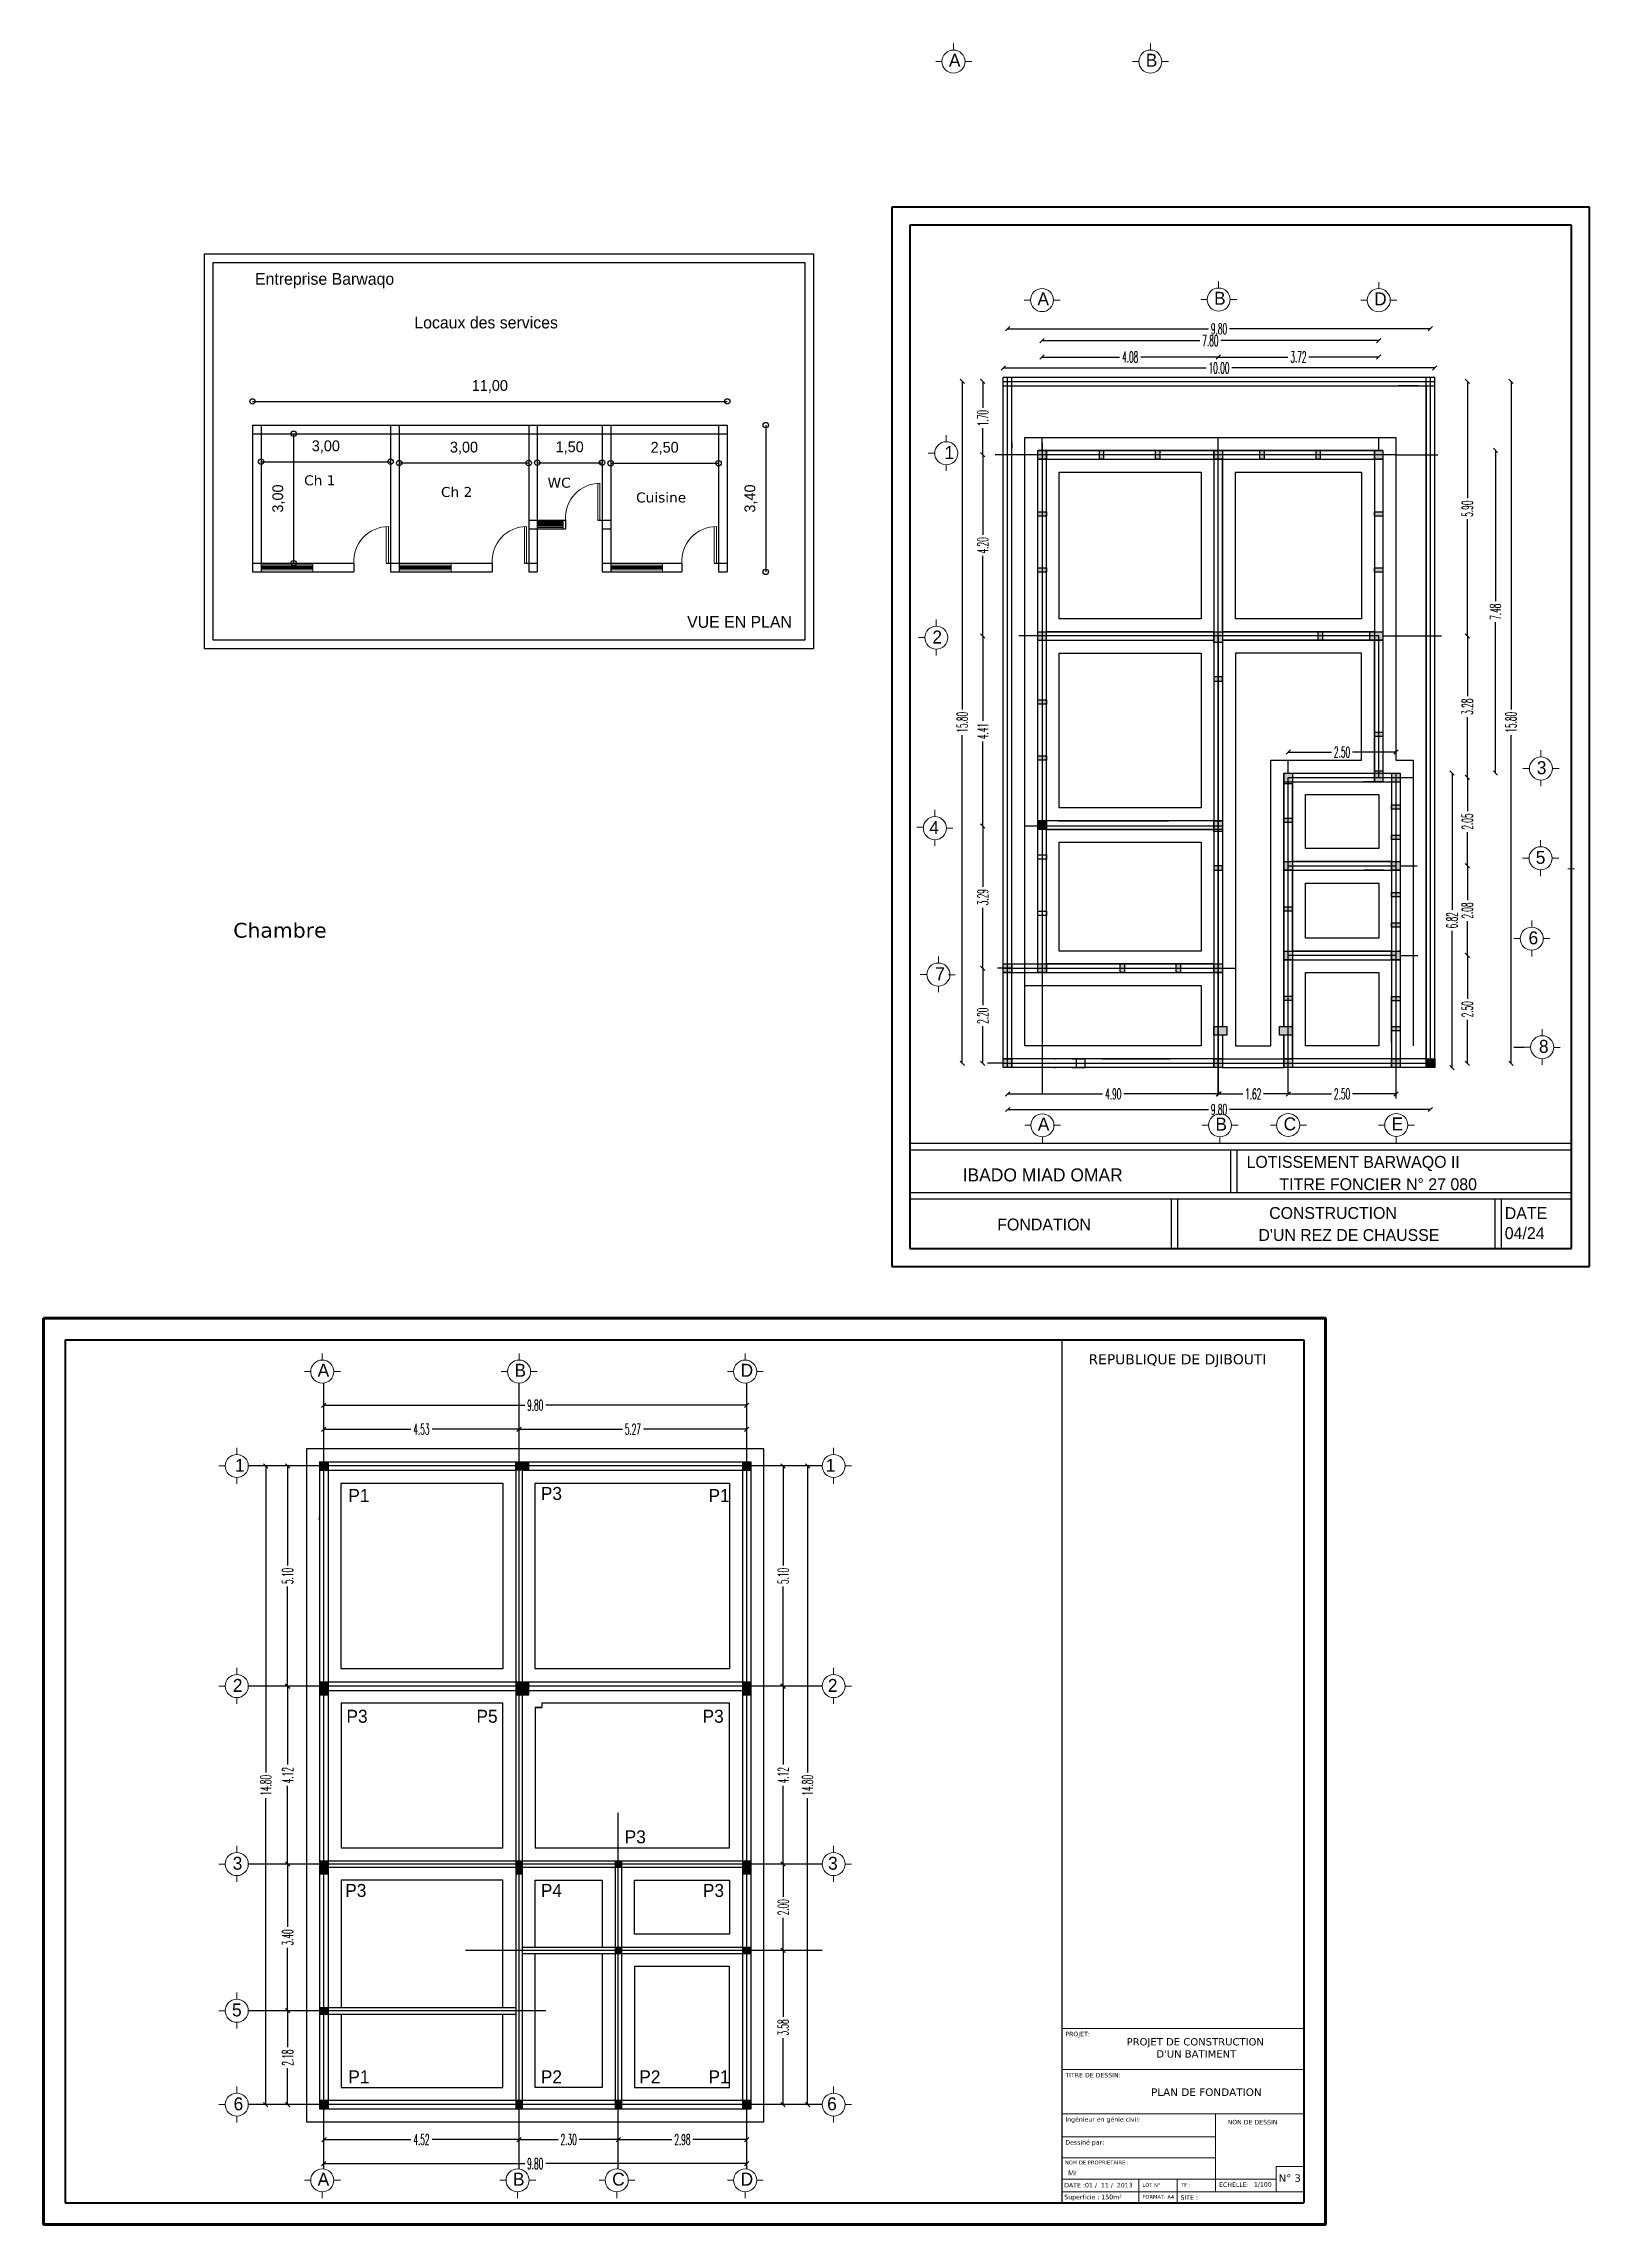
# Model space of a CAD drawing. Extents: x -110 to 3211, y -163 to 893.
# Drawn here: x 436.1 to 471.9, y -27.8 to 22.8 of the extents above; entities that cross this region are included whole.
import ezdxf

# ---------------------------------------------------------------- set-up
doc = ezdxf.new("R2010")
doc.units = 0
doc.header["$LTSCALE"] = 0.8
doc.header["$MEASUREMENT"] = 0
doc.linetypes.add('JIS_02_1.0', pattern=[2, 1, -1])
doc.layers.get('0').update_dxf_attribs({"color": 5, "linetype": 'CONTINUOUS'})
doc.layers.get('DEFPOINTS').update_dxf_attribs({"linetype": 'CONTINUOUS'})
doc.layers.add('Axe poteau & poutres', color=252, linetype='JIS_02_1.0', lineweight=13)
doc.layers.add('Menuiserie', color=30, linetype='CONTINUOUS', lineweight=13)
for name, color, linetype in [('COMBLDG', 7, 'CONTINUOUS'), ('COTATITION', 5, 'CONTINUOUS'), ('PIPE', 50, 'CONTINUOUS'), ('POWER', 5, 'CONTINUOUS'), ('TEX', 31, 'CONTINUOUS'), ('Texte', 3, 'CONTINUOUS'), ('WALL', 6, 'CONTINUOUS')]:
    doc.layers.add(name, color=color, linetype=linetype)
doc.styles.add('AYMAN-S', font='romant.shx', dxfattribs={"width": 0.7, "height": 0.15})
doc.styles.add('AYMOONY', font='romant.shx', dxfattribs={"width": 0.5})
doc.linetypes.add('ZIGZAG', pattern='A,0.0001,-0.2,[131,ltypeshp.shx,S=0.2,R=0,X=-0.2,Y=0],-0.4,[131,ltypeshp.shx,S=0.2,R=180,X=0.2,Y=0],-0.2', length=0.8001)
doc.dimstyles.new('AYMAN-SIT', dxfattribs={"dimtxt": 0.25, "dimasz": 0.08, "dimexe": 0.18, "dimexo": 0.06, "dimgap": 0.05, "dimtad": 0, "dimzin": 1, "dimdsep": 46, "dimtxsty": 'AYMAN-S', "dimblk1": 'OBLIQUE', "dimblk2": 'OBLIQUE', "dimsah": 1, "dimcen": 0.09, "dimse1": 1, "dimse2": 1, "dimclrd": 256, "dimclre": 256, "dimclrt": 200, "dimadec": 0, "dimazin": 0, "dimtfac": 1, "dimtdec": 4, "dimtix": 1, "dimtmove": 0, "dimatfit": 3, "dimldrblk": 'OBLIQUE', "dimfxl": 1, "dimtolj": 1, "dimtzin": 0, "dimarcsym": 0})
doc.dimstyles.new('ISO-25', dxfattribs={"dimtxt": 0.25, "dimasz": 0.25, "dimexe": 1.25, "dimexo": 0.625, "dimgap": 0.001, "dimtad": 1, "dimzin": 1, "dimtxsty": 'Standard', "dimblk": 'SMALL', "dimcen": 0.25, "dimse1": 1, "dimse2": 1, "dimazin": 0, "dimtfac": 1, "dimtmove": 1, "dimatfit": 3, "dimldrblk": 'SMALL', "dimfxl": 1, "dimarcsym": 0})

msp = doc.modelspace()

# ---------------------------------------------------------------- texts
for s, height, p in [('Entreprise Barwaqo', 0.27451, (440.997, 17.183)), ('Locaux des services', 0.27451, (444.689, 16.172)), ('VUE EN PLAN', 0.27451, (451.01, 9.234)), ('LOTISSEMENT BARWAQO II', 0.27595, (463.972, -3.281)), ('IBADO MIAD OMAR', 0.30266, (457.393, -3.596)), ('TITRE FONCIER N° 27 080', 0.27595, (464.735, -3.798)), ('    FONDATION', 0.27595, (457.785, -4.732)), ('CONSTRUCTION', 0.27451, (464.497, -4.464)), (' DATE', 0.2759, (469.853, -4.468)), ("         D'UN REZ DE CHAUSSE", 0.27451, (463.331, -4.975)), (' 04/24', 0.2759, (469.853, -4.932))]:
    msp.add_text(s, height=height).set_placement(p)
at = {"layer": 'Axe poteau & poutres', "color": 7, "linetype": 'ByBlock', "ltscale": 0.3, "char_height": 0.3, "width": 0.25992}
for s, insert, attachment_point in [('A', (457.076, 22.236), 7), ('B', (461.637, 22.236), 7), ('A', (459.127, 16.708), 7), ('B', (463.22, 16.721), 7), ('D', (466.929, 16.706), 7), ('1', (456.973, 13.144), 7), ('2', (456.693, 8.87), 7), ('3', (470.698, 5.838), 7), ('4', (456.844, 4.456), 9), ('5', (470.674, 3.759), 7), ('6', (470.507, 1.895), 7), ('7', (456.759, 1.064), 7), ('8', (470.748, -0.62), 7), ('A', (459.136, -2.118), 1), ('B', (463.251, -2.118), 1), ('C', (464.831, -2.112), 1), ('E', (467.335, -2.112), 1), ('A', (442.448, -8.122), 7), ('B', (447.009, -8.122), 7), ('D', (452.248, -8.122), 7), ('1', (440.533, -10.325), 7), ('1', (454.445, -10.325), 9), ('P1', (443.158, -10.725), 1), ('P3', (447.619, -10.676), 1), ('P1', (451.504, -10.725), 1), ('2', (440.483, -15.425), 7), ('2', (454.494, -15.425), 9), ('P3', (443.115, -15.84), 1), ('P5', (446.127, -15.84), 1), ('P3', (451.367, -15.84), 1), ('P3', (449.562, -18.634), 1), ('3', (440.479, -19.55), 7), ('3', (454.498, -19.55), 9), ('P3', (443.086, -19.876), 1), ('P4', (447.619, -19.876), 1), ('P3', (451.374, -19.876), 1), ('5', (440.463, -22.95), 7), ('P1', (443.158, -24.195), 1), ('P2', (447.619, -24.195), 1), ('P2', (449.9, -24.195), 1), ('P1', (451.504, -24.195), 1), ('6', (440.5, -25.125), 7), ('6', (454.477, -25.125), 9), ('A', (442.448, -26.567), 1), ('B', (446.974, -26.567), 1), ('C', (449.273, -26.567), 1), ('D', (452.248, -26.567), 1)]:
    msp.add_mtext(s, dxfattribs=dict(at, insert=insert, attachment_point=attachment_point))
at = {"layer": 'COMBLDG', "color": 7, "lineweight": 9, "attachment_point": 1}
for s, insert, char_height, width in [('\\pi1.6214;{\\fVerdana|b0|i0|c0|p34;REPUBLIQUE DE DJIBOUTI}', (458.688, -7.6, -0.623), 0.23381, 7.52173), ('{\\fVerdana|b0|i0|c0|p34;\\C55;PROJET:}', (459.773, -23.301, -0.147), 0.10489, 11.75043), ("\\pi1.5704;{\\fVerdana|b0|i0|c0|p34;PROJET DE CONSTRUCTION \\P\\pi2.259;D'UN BATIMENT }", (459.622, -23.449, 0.603), 0.16932, 6.38547), ('{\\fVerdana|b0|i0|c0|p34;\\C55;TITRE DE DESSIN:}', (459.773, -24.254, -0.147), 0.10489, 11.75043), ('{\\fVerdana|b0|i0|c0|p34;PLAN DE FONDATION}', (461.759, -24.613, -0.663), 0.17573, 5.65342), ('{\\fVerdana|b0|i0|c0|p34;\\C55;Ingénieur en génie civil:}', (459.773, -25.28, -0.147), 0.10489, 11.75043), ('{\\fVerdana|b0|i0|c0|p34;NON DE DESSIN}', (463.533, -25.343, -0.478), 0.10489, 11.75043), ('{\\fVerdana|b0|i0|c0|p34;\\C55;Dessiné par:}', (459.773, -25.811, -0.323), 0.10489, 11.75043), ('{\\fVerdana|b0|i0|c0|p34;\\C55;NOM DE PROPRIETAIRE :}', (459.761, -26.286, -0.094), 0.08772, 9.82617), ('{\\fArial|b0|i0|c0|p34; \\fColonna MT|b0|i0|c0|p82; \\H1.143x;Mr }', (459.757, -26.512, -0.176), 0.10489, 11.75043), ('{\\fVerdana|b0|i0|c0|p34;1/100}', (464.141, -26.785, -0.565), 0.10489, 11.75043), ('{\\fVerdana|b0|i0|c0|p34;N° 3}', (464.716, -26.606, -0.12), 0.1704, 19.08879), ('{\\fVerdana|b0|i0|c0|p34;Superficie : 150m²}', (459.747, -27.078, -0.32), 0.10489, 11.75043), ('{\\fVerdana|b0|i0|c0|p34;DATE :01 /  11 /  2013}', (459.747, -26.803, -0.323), 0.10489, 11.75043), ('{\\fVerdana|b0|i0|c0|p34;LOT N° }', (461.56, -26.81, -0.228), 0.08651, 9.69138), ('{\\fVerdana|b0|i0|c0|p34;FORMAT: A4}', (461.56, -27.085, -0.264), 0.08651, 9.69138), ('{\\fVerdana|b0|i0|c0|p34;SITE : }', (462.441, -27.088, -0.323), 0.10489, 11.75043), ('{\\fVerdana|b0|i0|c0|p34;TF : }', (462.458, -26.81, -0.267), 0.08651, 9.69138), ('{\\fVerdana|b0|i0|c0|p34;ECHELLE:}', (463.336, -26.793, -0.668), 0.10489, 11.75043)]:
    msp.add_mtext(s, dxfattribs=dict(at, insert=insert, char_height=char_height, width=width))
at = {"layer": 'Texte', "color": 0, "char_height": 0.34681, "width": 3.99174, "attachment_point": 3}
for s, insert in [('\\pt2.1317;{\\fVerdana|b0|i0|c0|p34;\\H0.6667x;\\C7;Ch 1  \\C256; }', (442.859, 12.768)), ('\\pt2.1317;{\\fVerdana|b0|i0|c0|p34;\\H0.6667x;\\C7;WC  \\C256; }', (448.31, 12.712)), ('\\pt2.1317;{\\fVerdana|b0|i0|c0|p34;\\H0.6667x;\\C7;Ch 2  \\C256; }', (446.031, 12.497)), ('\\pt2.1317;{\\fVerdana|b0|i0|c0|p34;\\H0.6667x;\\C7;Cuisine \\C256; }', (450.987, 12.37))]:
    msp.add_mtext(s, dxfattribs=dict(at, insert=insert))
at = {"layer": 'Texte', "insert": (442.655, 2.397), "char_height": 0.51637, "width": 5.94339, "attachment_point": 3}
msp.add_mtext('\\pt3.1739;{\\fVerdana|b0|i0|c0|p34;\\H0.6667x;\\C7;Chambre  \\C256; }', dxfattribs=at)

# ---------------------------------------------------------------- blocks, each defined once
blk = doc.blocks.new('_Small')
at = {"color": 0, "linetype": 'ByBlock', "lineweight": -2}
blk.add_circle((0, 0), 0.25, dxfattribs=at)
blk = doc.blocks.new('*D424')
at = {"color": 0, "lineweight": -2, "transparency": 16777216}
blk.add_line((440.938, 14.48), (451.938, 14.48), dxfattribs=at)
at = {"layer": 'DEFPOINTS', "color": 0, "transparency": 16777216}
for p in [(451.938, 14.48), (440.938, 13.197), (451.938, 13.197)]:
    blk.add_point(p, dxfattribs=at)
at = {"color": 0, "lineweight": -2, "transparency": 16777216, "xscale": 0.250000000000011, "yscale": 0.250000000000011, "zscale": 0.250000000000011, "rotation": 180}
blk.add_blockref('_Small', (440.938, 14.48), dxfattribs=at)
at = {"color": 0, "lineweight": -2, "transparency": 16777216, "xscale": 0.250000000000011, "yscale": 0.250000000000011, "zscale": 0.250000000000011}
blk.add_blockref('_Small', (451.938, 14.48), dxfattribs=at)
at = {"color": 0, "transparency": 16777216, "insert": (446.438, 14.826), "char_height": 0.25, "attachment_point": 5}
blk.add_mtext('11,00', dxfattribs=at)
blk = doc.blocks.new('*D437')
at = {"color": 0, "lineweight": -2, "transparency": 16777216}
blk.add_line((452.832, 13.93), (452.832, 10.53), dxfattribs=at)
at = {"layer": 'DEFPOINTS', "color": 0, "transparency": 16777216}
for p in [(451.938, 13.93), (451.938, 10.53), (452.832, 10.53)]:
    blk.add_point(p, dxfattribs=at)
at = {"color": 0, "lineweight": -2, "transparency": 16777216, "xscale": 0.250000000000011, "yscale": 0.250000000000011, "zscale": 0.250000000000011}
for p, rotation in [((452.832, 13.93), 90), ((452.832, 10.53), 270)]:
    blk.add_blockref('_Small', p, dxfattribs=dict(at, rotation=rotation))
at = {"color": 0, "transparency": 16777216, "insert": (452.486, 12.23), "char_height": 0.25, "attachment_point": 5, "rotation": 90}
blk.add_mtext('3,40', dxfattribs=at)
blk = doc.blocks.new('*D438')
at = {"color": 0, "lineweight": -2, "transparency": 16777216}
blk.add_line((441.138, 13.082), (444.138, 13.082), dxfattribs=at)
at = {"layer": 'DEFPOINTS', "color": 0, "transparency": 16777216}
for p in [(441.138, 13.73), (444.138, 13.73), (444.138, 13.082)]:
    blk.add_point(p, dxfattribs=at)
at = {"color": 0, "lineweight": -2, "transparency": 16777216, "xscale": 0.250000000000011, "yscale": 0.250000000000011, "zscale": 0.250000000000011, "rotation": 180}
blk.add_blockref('_Small', (441.138, 13.082), dxfattribs=at)
at = {"color": 0, "lineweight": -2, "transparency": 16777216, "xscale": 0.250000000000011, "yscale": 0.250000000000011, "zscale": 0.250000000000011}
blk.add_blockref('_Small', (444.138, 13.082), dxfattribs=at)
at = {"color": 0, "transparency": 16777216, "insert": (442.638, 13.428), "char_height": 0.25, "attachment_point": 5}
blk.add_mtext('3,00', dxfattribs=at)
blk = doc.blocks.new('*D439')
at = {"color": 0, "lineweight": -2, "transparency": 16777216}
blk.add_line((441.892, 13.73), (441.892, 10.73), dxfattribs=at)
at = {"layer": 'DEFPOINTS', "color": 0, "transparency": 16777216}
for p in [(441.138, 13.73), (441.138, 10.73), (441.892, 10.73)]:
    blk.add_point(p, dxfattribs=at)
at = {"color": 0, "lineweight": -2, "transparency": 16777216, "xscale": 0.250000000000011, "yscale": 0.250000000000011, "zscale": 0.250000000000011}
for p, rotation in [((441.892, 13.73), 90), ((441.892, 10.73), 270)]:
    blk.add_blockref('_Small', p, dxfattribs=dict(at, rotation=rotation))
at = {"color": 0, "transparency": 16777216, "insert": (441.546, 12.23), "char_height": 0.25, "attachment_point": 5, "rotation": 90}
blk.add_mtext('3,00', dxfattribs=at)
blk = doc.blocks.new('*D440')
at = {"color": 0, "lineweight": -2, "transparency": 16777216}
blk.add_line((444.338, 13.053), (447.338, 13.053), dxfattribs=at)
at = {"layer": 'DEFPOINTS', "color": 0, "transparency": 16777216}
for p in [(444.338, 13.73), (447.338, 13.73), (447.338, 13.053)]:
    blk.add_point(p, dxfattribs=at)
at = {"color": 0, "lineweight": -2, "transparency": 16777216, "xscale": 0.250000000000011, "yscale": 0.250000000000011, "zscale": 0.250000000000011, "rotation": 180}
blk.add_blockref('_Small', (444.338, 13.053), dxfattribs=at)
at = {"color": 0, "lineweight": -2, "transparency": 16777216, "xscale": 0.250000000000011, "yscale": 0.250000000000011, "zscale": 0.250000000000011}
blk.add_blockref('_Small', (447.338, 13.053), dxfattribs=at)
at = {"color": 0, "transparency": 16777216, "insert": (445.838, 13.398), "char_height": 0.25, "attachment_point": 5}
blk.add_mtext('3,00', dxfattribs=at)
blk = doc.blocks.new('*D441')
at = {"color": 0, "lineweight": -2, "transparency": 16777216}
blk.add_line((447.538, 13.059), (449.038, 13.059), dxfattribs=at)
at = {"layer": 'DEFPOINTS', "color": 0, "transparency": 16777216}
for p in [(447.538, 13.73), (449.038, 13.73), (449.038, 13.059)]:
    blk.add_point(p, dxfattribs=at)
at = {"color": 0, "lineweight": -2, "transparency": 16777216, "xscale": 0.250000000000011, "yscale": 0.250000000000011, "zscale": 0.250000000000011, "rotation": 180}
blk.add_blockref('_Small', (447.538, 13.059), dxfattribs=at)
at = {"color": 0, "lineweight": -2, "transparency": 16777216, "xscale": 0.250000000000011, "yscale": 0.250000000000011, "zscale": 0.250000000000011}
blk.add_blockref('_Small', (449.038, 13.059), dxfattribs=at)
at = {"color": 0, "transparency": 16777216, "insert": (448.288, 13.405), "char_height": 0.25, "attachment_point": 5}
blk.add_mtext('1,50', dxfattribs=at)
blk = doc.blocks.new('*D442')
at = {"color": 0, "lineweight": -2, "transparency": 16777216}
blk.add_line((449.238, 13.048), (451.738, 13.048), dxfattribs=at)
at = {"layer": 'DEFPOINTS', "color": 0, "transparency": 16777216}
for p in [(449.238, 13.73), (451.738, 13.73), (451.738, 13.048)]:
    blk.add_point(p, dxfattribs=at)
at = {"color": 0, "lineweight": -2, "transparency": 16777216, "xscale": 0.250000000000011, "yscale": 0.250000000000011, "zscale": 0.250000000000011, "rotation": 180}
blk.add_blockref('_Small', (449.238, 13.048), dxfattribs=at)
at = {"color": 0, "lineweight": -2, "transparency": 16777216, "xscale": 0.250000000000011, "yscale": 0.250000000000011, "zscale": 0.250000000000011}
blk.add_blockref('_Small', (451.738, 13.048), dxfattribs=at)
at = {"color": 0, "transparency": 16777216, "insert": (450.488, 13.394), "char_height": 0.25, "attachment_point": 5}
blk.add_mtext('2,50', dxfattribs=at)
blk = doc.blocks.new('_OBLIQUE')
at = {"color": 0, "linetype": 'ByBlock'}
blk.add_line((-0.5, -0.5), (0.5, 0.5), dxfattribs=at)
blk = doc.blocks.new('*D451')
at = {"layer": 'DEFPOINTS', "color": 0, "ltscale": 0.8, "transparency": 16777216}
for p in [(447.115, -9.339), (442.589, -9.79), (447.115, -9.79)]:
    blk.add_point(p, dxfattribs=at)
at = {"layer": 'PIPE', "color": 7, "lineweight": -2, "ltscale": 0.8, "transparency": 16777216}
for p, q in [((442.589, -9.339), (444.605, -9.339)), ((447.115, -9.339), (445.098, -9.339))]:
    blk.add_line(p, q, dxfattribs=at)
at = {"layer": 'PIPE', "color": 7, "lineweight": -2, "ltscale": 0.8, "transparency": 16777216, "xscale": 0.1, "yscale": 0.1, "zscale": 0.1, "rotation": 180}
blk.add_blockref('_OBLIQUE', (442.589, -9.339), dxfattribs=at)
at = {"layer": 'PIPE', "color": 7, "lineweight": -2, "ltscale": 0.8, "transparency": 16777216, "xscale": 0.1, "yscale": 0.1, "zscale": 0.1}
blk.add_blockref('_OBLIQUE', (447.115, -9.339), dxfattribs=at)
at = {"layer": 'PIPE', "color": 7, "ltscale": 0.8, "transparency": 16777216, "insert": (444.852, -9.339), "char_height": 0.25, "attachment_point": 5, "style": 'AYMOONY'}
blk.add_mtext('\\A1;4.53', dxfattribs=at)
blk = doc.blocks.new('*D452')
at = {"layer": 'DEFPOINTS', "color": 0, "ltscale": 0.8, "transparency": 16777216}
for p in [(452.389, -9.339), (452.389, -9.339), (447.115, -9.79)]:
    blk.add_point(p, dxfattribs=at)
at = {"layer": 'PIPE', "color": 7, "lineweight": -2, "ltscale": 0.8, "transparency": 16777216}
for p, q in [((447.115, -9.339), (449.508, -9.339)), ((452.389, -9.339), (449.995, -9.339))]:
    blk.add_line(p, q, dxfattribs=at)
at = {"layer": 'PIPE', "color": 7, "lineweight": -2, "ltscale": 0.8, "transparency": 16777216, "xscale": 0.1, "yscale": 0.1, "zscale": 0.1, "rotation": 180}
blk.add_blockref('_OBLIQUE', (447.115, -9.339), dxfattribs=at)
at = {"layer": 'PIPE', "color": 7, "lineweight": -2, "ltscale": 0.8, "transparency": 16777216, "xscale": 0.1, "yscale": 0.1, "zscale": 0.1}
blk.add_blockref('_OBLIQUE', (452.389, -9.339), dxfattribs=at)
at = {"layer": 'PIPE', "color": 7, "ltscale": 0.8, "transparency": 16777216, "insert": (449.752, -9.339), "char_height": 0.25, "attachment_point": 5, "style": 'AYMOONY'}
blk.add_mtext('\\A1;5.27', dxfattribs=at)
blk = doc.blocks.new('*D453')
at = {"layer": 'DEFPOINTS', "color": 0, "ltscale": 0.8, "transparency": 16777216}
for p in [(452.389, -8.782), (442.589, -9.79), (452.389, -9.79)]:
    blk.add_point(p, dxfattribs=at)
at = {"layer": 'PIPE', "color": 7, "lineweight": -2, "ltscale": 0.8, "transparency": 16777216}
for p, q in [((442.589, -8.782), (447.245, -8.782)), ((452.389, -8.782), (447.732, -8.782))]:
    blk.add_line(p, q, dxfattribs=at)
at = {"layer": 'PIPE', "color": 7, "lineweight": -2, "ltscale": 0.8, "transparency": 16777216, "xscale": 0.1, "yscale": 0.1, "zscale": 0.1, "rotation": 180}
blk.add_blockref('_OBLIQUE', (442.589, -8.782), dxfattribs=at)
at = {"layer": 'PIPE', "color": 7, "lineweight": -2, "ltscale": 0.8, "transparency": 16777216, "xscale": 0.1, "yscale": 0.1, "zscale": 0.1}
blk.add_blockref('_OBLIQUE', (452.389, -8.782), dxfattribs=at)
at = {"layer": 'PIPE', "color": 7, "ltscale": 0.8, "transparency": 16777216, "insert": (447.489, -8.782), "char_height": 0.25, "attachment_point": 5, "style": 'AYMOONY'}
blk.add_mtext('\\A1;9.80', dxfattribs=at)
blk = doc.blocks.new('*D454')
at = {"layer": 'DEFPOINTS', "color": 0, "ltscale": 0.8, "transparency": 16777216}
for p in [(442.589, -25.39), (452.389, -25.39), (452.389, -26.357)]:
    blk.add_point(p, dxfattribs=at)
at = {"layer": 'PIPE', "color": 7, "lineweight": -2, "ltscale": 0.8, "transparency": 16777216}
for p, q in [((442.589, -26.357), (447.245, -26.357)), ((452.389, -26.357), (447.732, -26.357))]:
    blk.add_line(p, q, dxfattribs=at)
at = {"layer": 'PIPE', "color": 7, "lineweight": -2, "ltscale": 0.8, "transparency": 16777216, "xscale": 0.1, "yscale": 0.1, "zscale": 0.1, "rotation": 180}
blk.add_blockref('_OBLIQUE', (442.589, -26.357), dxfattribs=at)
at = {"layer": 'PIPE', "color": 7, "lineweight": -2, "ltscale": 0.8, "transparency": 16777216, "xscale": 0.1, "yscale": 0.1, "zscale": 0.1}
blk.add_blockref('_OBLIQUE', (452.389, -26.357), dxfattribs=at)
at = {"layer": 'PIPE', "color": 7, "ltscale": 0.8, "transparency": 16777216, "insert": (447.489, -26.357), "char_height": 0.25, "attachment_point": 5, "style": 'AYMOONY'}
blk.add_mtext('\\A1;9.80', dxfattribs=at)
blk = doc.blocks.new('*D455')
at = {"layer": 'DEFPOINTS', "color": 0, "ltscale": 0.8, "transparency": 16777216}
for p in [(442.592, -25.38), (447.115, -25.39), (447.115, -25.799)]:
    blk.add_point(p, dxfattribs=at)
at = {"layer": 'PIPE', "color": 7, "lineweight": -2, "ltscale": 0.8, "transparency": 16777216}
for p, q in [((442.592, -25.799), (444.607, -25.799)), ((447.115, -25.799), (445.1, -25.799))]:
    blk.add_line(p, q, dxfattribs=at)
at = {"layer": 'PIPE', "color": 7, "lineweight": -2, "ltscale": 0.8, "transparency": 16777216, "xscale": 0.1, "yscale": 0.1, "zscale": 0.1, "rotation": 180}
blk.add_blockref('_OBLIQUE', (442.592, -25.799), dxfattribs=at)
at = {"layer": 'PIPE', "color": 7, "lineweight": -2, "ltscale": 0.8, "transparency": 16777216, "xscale": 0.1, "yscale": 0.1, "zscale": 0.1}
blk.add_blockref('_OBLIQUE', (447.115, -25.799), dxfattribs=at)
at = {"layer": 'PIPE', "color": 7, "ltscale": 0.8, "transparency": 16777216, "insert": (444.853, -25.799), "char_height": 0.25, "attachment_point": 5, "style": 'AYMOONY'}
blk.add_mtext('\\A1;4.52', dxfattribs=at)
blk = doc.blocks.new('*D456')
at = {"layer": 'DEFPOINTS', "color": 0, "ltscale": 0.8, "transparency": 16777216}
for p in [(447.115, -25.39), (449.414, -25.799), (449.414, -25.799)]:
    blk.add_point(p, dxfattribs=at)
at = {"layer": 'PIPE', "color": 7, "lineweight": -2, "ltscale": 0.8, "transparency": 16777216}
for p, q in [((447.115, -25.799), (448.021, -25.799)), ((449.414, -25.799), (448.508, -25.799))]:
    blk.add_line(p, q, dxfattribs=at)
at = {"layer": 'PIPE', "color": 7, "lineweight": -2, "ltscale": 0.8, "transparency": 16777216, "xscale": 0.1, "yscale": 0.1, "zscale": 0.1, "rotation": 180}
blk.add_blockref('_OBLIQUE', (447.115, -25.799), dxfattribs=at)
at = {"layer": 'PIPE', "color": 7, "lineweight": -2, "ltscale": 0.8, "transparency": 16777216, "xscale": 0.1, "yscale": 0.1, "zscale": 0.1}
blk.add_blockref('_OBLIQUE', (449.414, -25.799), dxfattribs=at)
at = {"layer": 'PIPE', "color": 7, "ltscale": 0.8, "transparency": 16777216, "insert": (448.264, -25.799), "char_height": 0.25, "attachment_point": 5, "style": 'AYMOONY'}
blk.add_mtext('\\A1;2.30', dxfattribs=at)
blk = doc.blocks.new('*D457')
at = {"layer": 'DEFPOINTS', "color": 0, "ltscale": 0.8, "transparency": 16777216}
for p in [(449.414, -25.799), (452.389, -25.799), (452.389, -25.799)]:
    blk.add_point(p, dxfattribs=at)
at = {"layer": 'PIPE', "color": 7, "lineweight": -2, "ltscale": 0.8, "transparency": 16777216}
for p, q in [((449.414, -25.799), (450.658, -25.799)), ((452.389, -25.799), (451.145, -25.799))]:
    blk.add_line(p, q, dxfattribs=at)
at = {"layer": 'PIPE', "color": 7, "lineweight": -2, "ltscale": 0.8, "transparency": 16777216, "xscale": 0.1, "yscale": 0.1, "zscale": 0.1, "rotation": 180}
blk.add_blockref('_OBLIQUE', (449.414, -25.799), dxfattribs=at)
at = {"layer": 'PIPE', "color": 7, "lineweight": -2, "ltscale": 0.8, "transparency": 16777216, "xscale": 0.1, "yscale": 0.1, "zscale": 0.1}
blk.add_blockref('_OBLIQUE', (452.389, -25.799), dxfattribs=at)
at = {"layer": 'PIPE', "color": 7, "ltscale": 0.8, "transparency": 16777216, "insert": (450.901, -25.799), "char_height": 0.25, "attachment_point": 5, "style": 'AYMOONY'}
blk.add_mtext('\\A1;2.98', dxfattribs=at)
blk = doc.blocks.new('*D458')
at = {"layer": 'DEFPOINTS', "color": 0, "ltscale": 0.8, "transparency": 16777216}
for p in [(442.189, -10.19), (441.246, -24.99), (442.489, -24.99)]:
    blk.add_point(p, dxfattribs=at)
at = {"layer": 'PIPE', "color": 7, "lineweight": -2, "ltscale": 0.8, "transparency": 16777216}
for p, q in [((441.246, -10.19), (441.246, -17.293)), ((441.246, -24.99), (441.246, -17.887))]:
    blk.add_line(p, q, dxfattribs=at)
at = {"layer": 'PIPE', "color": 7, "lineweight": -2, "ltscale": 0.8, "transparency": 16777216, "xscale": 0.1, "yscale": 0.1, "zscale": 0.1}
for p, rotation in [((441.246, -10.19), 90), ((441.246, -24.99), 270)]:
    blk.add_blockref('_OBLIQUE', p, dxfattribs=dict(at, rotation=rotation))
at = {"layer": 'PIPE', "color": 7, "ltscale": 0.8, "transparency": 16777216, "insert": (441.246, -17.59), "char_height": 0.25, "attachment_point": 5, "rotation": 90, "style": 'AYMOONY'}
blk.add_mtext('\\A1;14.80', dxfattribs=at)
blk = doc.blocks.new('*D459')
at = {"layer": 'DEFPOINTS', "color": 0, "ltscale": 0.8, "transparency": 16777216}
for p in [(442.189, -10.19), (441.753, -15.29), (442.189, -15.29)]:
    blk.add_point(p, dxfattribs=at)
at = {"layer": 'PIPE', "color": 7, "lineweight": -2, "ltscale": 0.8, "transparency": 16777216}
for p, q in [((441.753, -10.19), (441.753, -12.496)), ((441.753, -15.29), (441.753, -12.983))]:
    blk.add_line(p, q, dxfattribs=at)
at = {"layer": 'PIPE', "color": 7, "lineweight": -2, "ltscale": 0.8, "transparency": 16777216, "xscale": 0.1, "yscale": 0.1, "zscale": 0.1}
for p, rotation in [((441.753, -10.19), 90), ((441.753, -15.29), 270)]:
    blk.add_blockref('_OBLIQUE', p, dxfattribs=dict(at, rotation=rotation))
at = {"layer": 'PIPE', "color": 7, "ltscale": 0.8, "transparency": 16777216, "insert": (441.753, -12.74), "char_height": 0.25, "attachment_point": 5, "rotation": 90, "style": 'AYMOONY'}
blk.add_mtext('\\A1;5.10', dxfattribs=at)
blk = doc.blocks.new('*D460')
at = {"layer": 'DEFPOINTS', "color": 0, "ltscale": 0.8, "transparency": 16777216}
for p in [(442.189, -15.3), (441.753, -19.415), (441.753, -19.415)]:
    blk.add_point(p, dxfattribs=at)
at = {"layer": 'PIPE', "color": 7, "lineweight": -2, "ltscale": 0.8, "transparency": 16777216}
for p, q in [((441.753, -15.3), (441.753, -17.111)), ((441.753, -19.415), (441.753, -17.604))]:
    blk.add_line(p, q, dxfattribs=at)
at = {"layer": 'PIPE', "color": 7, "lineweight": -2, "ltscale": 0.8, "transparency": 16777216, "xscale": 0.1, "yscale": 0.1, "zscale": 0.1}
for p, rotation in [((441.753, -15.3), 90), ((441.753, -19.415), 270)]:
    blk.add_blockref('_OBLIQUE', p, dxfattribs=dict(at, rotation=rotation))
at = {"layer": 'PIPE', "color": 7, "ltscale": 0.8, "transparency": 16777216, "insert": (441.753, -17.357), "char_height": 0.25, "attachment_point": 5, "rotation": 90, "style": 'AYMOONY'}
blk.add_mtext('\\A1;4.12', dxfattribs=at)
blk = doc.blocks.new('*D461')
at = {"layer": 'DEFPOINTS', "color": 0, "ltscale": 0.8, "transparency": 16777216}
for p in [(441.753, -19.415), (441.753, -22.815), (441.753, -22.815)]:
    blk.add_point(p, dxfattribs=at)
at = {"layer": 'PIPE', "color": 7, "lineweight": -2, "ltscale": 0.8, "transparency": 16777216}
for p, q in [((441.753, -19.415), (441.753, -20.871)), ((441.753, -22.815), (441.753, -21.358))]:
    blk.add_line(p, q, dxfattribs=at)
at = {"layer": 'PIPE', "color": 7, "lineweight": -2, "ltscale": 0.8, "transparency": 16777216, "xscale": 0.1, "yscale": 0.1, "zscale": 0.1}
for p, rotation in [((441.753, -19.415), 90), ((441.753, -22.815), 270)]:
    blk.add_blockref('_OBLIQUE', p, dxfattribs=dict(at, rotation=rotation))
at = {"layer": 'PIPE', "color": 7, "ltscale": 0.8, "transparency": 16777216, "insert": (441.753, -21.115), "char_height": 0.25, "attachment_point": 5, "rotation": 90, "style": 'AYMOONY'}
blk.add_mtext('\\A1;3.40', dxfattribs=at)
blk = doc.blocks.new('*D462')
at = {"layer": 'DEFPOINTS', "color": 0, "ltscale": 0.8, "transparency": 16777216}
for p in [(441.753, -22.815), (441.753, -24.99), (441.753, -24.99)]:
    blk.add_point(p, dxfattribs=at)
at = {"layer": 'PIPE', "color": 7, "lineweight": -2, "ltscale": 0.8, "transparency": 16777216}
for p, q in [((441.753, -22.815), (441.753, -23.659)), ((441.753, -24.99), (441.753, -24.146))]:
    blk.add_line(p, q, dxfattribs=at)
at = {"layer": 'PIPE', "color": 7, "lineweight": -2, "ltscale": 0.8, "transparency": 16777216, "xscale": 0.1, "yscale": 0.1, "zscale": 0.1}
for p, rotation in [((441.753, -22.815), 90), ((441.753, -24.99), 270)]:
    blk.add_blockref('_OBLIQUE', p, dxfattribs=dict(at, rotation=rotation))
at = {"layer": 'PIPE', "color": 7, "ltscale": 0.8, "transparency": 16777216, "insert": (441.753, -23.902), "char_height": 0.25, "attachment_point": 5, "rotation": 90, "style": 'AYMOONY'}
blk.add_mtext('\\A1;2.18', dxfattribs=at)
blk = doc.blocks.new('*D463')
at = {"layer": 'DEFPOINTS', "color": 0, "ltscale": 0.8, "transparency": 16777216}
for p in [(452.789, -10.19), (452.789, -15.29), (453.234, -15.29)]:
    blk.add_point(p, dxfattribs=at)
at = {"layer": 'PIPE', "color": 7, "lineweight": -2, "ltscale": 0.8, "transparency": 16777216}
for p, q in [((453.234, -10.19), (453.234, -12.496)), ((453.234, -15.29), (453.234, -12.983))]:
    blk.add_line(p, q, dxfattribs=at)
at = {"layer": 'PIPE', "color": 7, "lineweight": -2, "ltscale": 0.8, "transparency": 16777216, "xscale": 0.1, "yscale": 0.1, "zscale": 0.1}
for p, rotation in [((453.234, -10.19), 90), ((453.234, -15.29), 270)]:
    blk.add_blockref('_OBLIQUE', p, dxfattribs=dict(at, rotation=rotation))
at = {"layer": 'PIPE', "color": 7, "ltscale": 0.8, "transparency": 16777216, "insert": (453.234, -12.74), "char_height": 0.25, "attachment_point": 5, "rotation": 90, "style": 'AYMOONY'}
blk.add_mtext('\\A1;5.10', dxfattribs=at)
blk = doc.blocks.new('*D464')
at = {"layer": 'DEFPOINTS', "color": 0, "ltscale": 0.8, "transparency": 16777216}
for p in [(452.789, -15.3), (453.234, -19.415), (453.234, -19.415)]:
    blk.add_point(p, dxfattribs=at)
at = {"layer": 'PIPE', "color": 7, "lineweight": -2, "ltscale": 0.8, "transparency": 16777216}
for p, q in [((453.234, -15.3), (453.234, -17.111)), ((453.234, -19.415), (453.234, -17.604))]:
    blk.add_line(p, q, dxfattribs=at)
at = {"layer": 'PIPE', "color": 7, "lineweight": -2, "ltscale": 0.8, "transparency": 16777216, "xscale": 0.1, "yscale": 0.1, "zscale": 0.1}
for p, rotation in [((453.234, -15.3), 90), ((453.234, -19.415), 270)]:
    blk.add_blockref('_OBLIQUE', p, dxfattribs=dict(at, rotation=rotation))
at = {"layer": 'PIPE', "color": 7, "ltscale": 0.8, "transparency": 16777216, "insert": (453.234, -17.357), "char_height": 0.25, "attachment_point": 5, "rotation": 90, "style": 'AYMOONY'}
blk.add_mtext('\\A1;4.12', dxfattribs=at)
blk = doc.blocks.new('*D465')
at = {"layer": 'DEFPOINTS', "color": 0, "ltscale": 0.8, "transparency": 16777216}
for p in [(453.234, -19.415), (453.234, -21.415), (453.234, -21.415)]:
    blk.add_point(p, dxfattribs=at)
at = {"layer": 'PIPE', "color": 7, "lineweight": -2, "ltscale": 0.8, "transparency": 16777216}
for p, q in [((453.234, -19.415), (453.234, -20.171)), ((453.234, -21.415), (453.234, -20.658))]:
    blk.add_line(p, q, dxfattribs=at)
at = {"layer": 'PIPE', "color": 7, "lineweight": -2, "ltscale": 0.8, "transparency": 16777216, "xscale": 0.1, "yscale": 0.1, "zscale": 0.1}
for p, rotation in [((453.234, -19.415), 90), ((453.234, -21.415), 270)]:
    blk.add_blockref('_OBLIQUE', p, dxfattribs=dict(at, rotation=rotation))
at = {"layer": 'PIPE', "color": 7, "ltscale": 0.8, "transparency": 16777216, "insert": (453.234, -20.415), "char_height": 0.25, "attachment_point": 5, "rotation": 90, "style": 'AYMOONY'}
blk.add_mtext('\\A1;2.00', dxfattribs=at)
blk = doc.blocks.new('*D466')
at = {"layer": 'DEFPOINTS', "color": 0, "ltscale": 0.8, "transparency": 16777216}
for p in [(453.234, -21.415), (453.234, -24.99), (453.234, -24.99)]:
    blk.add_point(p, dxfattribs=at)
at = {"layer": 'PIPE', "color": 7, "lineweight": -2, "ltscale": 0.8, "transparency": 16777216}
for p, q in [((453.234, -21.415), (453.234, -22.959)), ((453.234, -24.99), (453.234, -23.446))]:
    blk.add_line(p, q, dxfattribs=at)
at = {"layer": 'PIPE', "color": 7, "lineweight": -2, "ltscale": 0.8, "transparency": 16777216, "xscale": 0.1, "yscale": 0.1, "zscale": 0.1}
for p, rotation in [((453.234, -21.415), 90), ((453.234, -24.99), 270)]:
    blk.add_blockref('_OBLIQUE', p, dxfattribs=dict(at, rotation=rotation))
at = {"layer": 'PIPE', "color": 7, "ltscale": 0.8, "transparency": 16777216, "insert": (453.234, -23.202), "char_height": 0.25, "attachment_point": 5, "rotation": 90, "style": 'AYMOONY'}
blk.add_mtext('\\A1;3.58', dxfattribs=at)
blk = doc.blocks.new('*D467')
at = {"layer": 'DEFPOINTS', "color": 0, "ltscale": 0.8, "transparency": 16777216}
for p in [(453.8, -10.19), (453.8, -10.19), (453.8, -24.99)]:
    blk.add_point(p, dxfattribs=at)
at = {"layer": 'PIPE', "color": 7, "lineweight": -2, "ltscale": 0.8, "transparency": 16777216}
for p, q in [((453.8, -10.19), (453.8, -17.293)), ((453.8, -24.99), (453.8, -17.887))]:
    blk.add_line(p, q, dxfattribs=at)
at = {"layer": 'PIPE', "color": 7, "lineweight": -2, "ltscale": 0.8, "transparency": 16777216, "xscale": 0.1, "yscale": 0.1, "zscale": 0.1}
for p, rotation in [((453.8, -10.19), 90), ((453.8, -24.99), 270)]:
    blk.add_blockref('_OBLIQUE', p, dxfattribs=dict(at, rotation=rotation))
at = {"layer": 'PIPE', "color": 7, "ltscale": 0.8, "transparency": 16777216, "insert": (453.8, -17.59), "char_height": 0.25, "attachment_point": 5, "rotation": 90, "style": 'AYMOONY'}
blk.add_mtext('\\A1;14.80', dxfattribs=at)
blk = doc.blocks.new('*D468')
at = {"layer": 'DEFPOINTS', "color": 0, "ltscale": 0.8, "transparency": 16777216}
for p in [(463.317, 15.509), (459.234, 13.344), (463.317, 13.344)]:
    blk.add_point(p, dxfattribs=at)
at = {"layer": 'PIPE', "color": 7, "lineweight": -2, "ltscale": 0.8, "transparency": 16777216}
for p, q in [((459.234, 15.509), (461.029, 15.509)), ((463.317, 15.509), (461.522, 15.509))]:
    blk.add_line(p, q, dxfattribs=at)
at = {"layer": 'PIPE', "color": 7, "lineweight": -2, "ltscale": 0.8, "transparency": 16777216, "xscale": 0.1, "yscale": 0.1, "zscale": 0.1, "rotation": 180}
blk.add_blockref('_OBLIQUE', (459.234, 15.509), dxfattribs=at)
at = {"layer": 'PIPE', "color": 7, "lineweight": -2, "ltscale": 0.8, "transparency": 16777216, "xscale": 0.1, "yscale": 0.1, "zscale": 0.1}
blk.add_blockref('_OBLIQUE', (463.317, 15.509), dxfattribs=at)
at = {"layer": 'PIPE', "color": 7, "ltscale": 0.8, "transparency": 16777216, "insert": (461.275, 15.509), "char_height": 0.25, "attachment_point": 5, "style": 'AYMOONY'}
blk.add_mtext('\\A1;4.08', dxfattribs=at)
blk = doc.blocks.new('*D469')
at = {"layer": 'DEFPOINTS', "color": 0, "ltscale": 0.8, "transparency": 16777216}
for p in [(467.034, 15.509), (463.317, 13.344), (467.034, 13.344)]:
    blk.add_point(p, dxfattribs=at)
at = {"layer": 'PIPE', "color": 7, "lineweight": -2, "ltscale": 0.8, "transparency": 16777216}
for p, q in [((463.317, 15.509), (464.932, 15.509)), ((467.034, 15.509), (465.419, 15.509))]:
    blk.add_line(p, q, dxfattribs=at)
at = {"layer": 'PIPE', "color": 7, "lineweight": -2, "ltscale": 0.8, "transparency": 16777216, "xscale": 0.1, "yscale": 0.1, "zscale": 0.1, "rotation": 180}
blk.add_blockref('_OBLIQUE', (463.317, 15.509), dxfattribs=at)
at = {"layer": 'PIPE', "color": 7, "lineweight": -2, "ltscale": 0.8, "transparency": 16777216, "xscale": 0.1, "yscale": 0.1, "zscale": 0.1}
blk.add_blockref('_OBLIQUE', (467.034, 15.509), dxfattribs=at)
at = {"layer": 'PIPE', "color": 7, "ltscale": 0.8, "transparency": 16777216, "insert": (465.175, 15.509), "char_height": 0.25, "attachment_point": 5, "style": 'AYMOONY'}
blk.add_mtext('\\A1;3.72', dxfattribs=at)
blk = doc.blocks.new('*D470')
at = {"layer": 'DEFPOINTS', "color": 0, "ltscale": 0.8, "transparency": 16777216}
for p in [(459.134, 13.244), (457.861, 9.044), (459.134, 9.044)]:
    blk.add_point(p, dxfattribs=at)
at = {"layer": 'PIPE', "color": 7, "lineweight": -2, "ltscale": 0.8, "transparency": 16777216}
for p, q in [((457.861, 13.244), (457.861, 11.391)), ((457.861, 9.044), (457.861, 10.898))]:
    blk.add_line(p, q, dxfattribs=at)
at = {"layer": 'PIPE', "color": 7, "lineweight": -2, "ltscale": 0.8, "transparency": 16777216, "xscale": 0.1, "yscale": 0.1, "zscale": 0.1}
for p, rotation in [((457.861, 13.244), 90), ((457.861, 9.044), 270)]:
    blk.add_blockref('_OBLIQUE', p, dxfattribs=dict(at, rotation=rotation))
at = {"layer": 'PIPE', "color": 7, "ltscale": 0.8, "transparency": 16777216, "insert": (457.861, 11.144), "char_height": 0.25, "attachment_point": 5, "rotation": 90, "style": 'AYMOONY'}
blk.add_mtext('\\A1;4.20', dxfattribs=at)
blk = doc.blocks.new('*D471')
at = {"layer": 'DEFPOINTS', "color": 0, "ltscale": 0.8, "transparency": 16777216}
for p in [(459.134, 9.044), (457.861, 4.638), (459.134, 4.638)]:
    blk.add_point(p, dxfattribs=at)
at = {"layer": 'PIPE', "color": 7, "lineweight": -2, "ltscale": 0.8, "transparency": 16777216}
for p, q in [((457.861, 9.044), (457.861, 7.081)), ((457.861, 4.638), (457.861, 6.6))]:
    blk.add_line(p, q, dxfattribs=at)
at = {"layer": 'PIPE', "color": 7, "lineweight": -2, "ltscale": 0.8, "transparency": 16777216, "xscale": 0.1, "yscale": 0.1, "zscale": 0.1}
for p, rotation in [((457.861, 9.044), 90), ((457.861, 4.638), 270)]:
    blk.add_blockref('_OBLIQUE', p, dxfattribs=dict(at, rotation=rotation))
at = {"layer": 'PIPE', "color": 7, "ltscale": 0.8, "transparency": 16777216, "insert": (457.861, 6.841), "char_height": 0.25, "attachment_point": 5, "rotation": 90, "style": 'AYMOONY'}
blk.add_mtext('\\A1;4.41', dxfattribs=at)
blk = doc.blocks.new('*D472')
at = {"layer": 'DEFPOINTS', "color": 0, "ltscale": 0.8, "transparency": 16777216}
for p in [(459.134, 4.638), (457.861, 1.344), (459.134, 1.344)]:
    blk.add_point(p, dxfattribs=at)
at = {"layer": 'PIPE', "color": 7, "lineweight": -2, "ltscale": 0.8, "transparency": 16777216}
for p, q in [((457.861, 4.638), (457.861, 3.234)), ((457.861, 1.344), (457.861, 2.748))]:
    blk.add_line(p, q, dxfattribs=at)
at = {"layer": 'PIPE', "color": 7, "lineweight": -2, "ltscale": 0.8, "transparency": 16777216, "xscale": 0.1, "yscale": 0.1, "zscale": 0.1}
for p, rotation in [((457.861, 4.638), 90), ((457.861, 1.344), 270)]:
    blk.add_blockref('_OBLIQUE', p, dxfattribs=dict(at, rotation=rotation))
at = {"layer": 'PIPE', "color": 7, "ltscale": 0.8, "transparency": 16777216, "insert": (457.861, 2.991), "char_height": 0.25, "attachment_point": 5, "rotation": 90, "style": 'AYMOONY'}
blk.add_mtext('\\A1;3.29', dxfattribs=at)
blk = doc.blocks.new('*D473')
at = {"layer": 'DEFPOINTS', "color": 0, "ltscale": 0.8, "transparency": 16777216}
for p in [(458.334, 1.344), (457.861, -0.856), (458.334, -0.856)]:
    blk.add_point(p, dxfattribs=at)
at = {"layer": 'PIPE', "color": 7, "lineweight": -2, "ltscale": 0.8, "transparency": 16777216}
for p, q in [((457.861, 1.344), (457.861, 0.488)), ((457.861, -0.856), (457.861, 0.001))]:
    blk.add_line(p, q, dxfattribs=at)
at = {"layer": 'PIPE', "color": 7, "lineweight": -2, "ltscale": 0.8, "transparency": 16777216, "xscale": 0.1, "yscale": 0.1, "zscale": 0.1}
for p, rotation in [((457.861, 1.344), 90), ((457.861, -0.856), 270)]:
    blk.add_blockref('_OBLIQUE', p, dxfattribs=dict(at, rotation=rotation))
at = {"layer": 'PIPE', "color": 7, "ltscale": 0.8, "transparency": 16777216, "insert": (457.861, 0.244), "char_height": 0.25, "attachment_point": 5, "rotation": 90, "style": 'AYMOONY'}
blk.add_mtext('\\A1;2.20', dxfattribs=at)
blk = doc.blocks.new('*D474')
at = {"layer": 'DEFPOINTS', "color": 0, "ltscale": 0.8, "transparency": 16777216}
for p in [(467.534, 1.643), (469.089, 1.643), (467.534, -0.856)]:
    blk.add_point(p, dxfattribs=at)
at = {"layer": 'PIPE', "color": 7, "lineweight": -2, "ltscale": 0.8, "transparency": 16777216}
for p, q in [((469.089, 1.643), (469.089, 0.637)), ((469.089, -0.856), (469.089, 0.15))]:
    blk.add_line(p, q, dxfattribs=at)
at = {"layer": 'PIPE', "color": 7, "lineweight": -2, "ltscale": 0.8, "transparency": 16777216, "xscale": 0.1, "yscale": 0.1, "zscale": 0.1}
for p, rotation in [((469.089, 1.643), 90), ((469.089, -0.856), 270)]:
    blk.add_blockref('_OBLIQUE', p, dxfattribs=dict(at, rotation=rotation))
at = {"layer": 'PIPE', "color": 7, "ltscale": 0.8, "transparency": 16777216, "insert": (469.089, 0.394), "char_height": 0.25, "attachment_point": 5, "rotation": 90, "style": 'AYMOONY'}
blk.add_mtext('\\A1;2.50', dxfattribs=at)
blk = doc.blocks.new('*D475')
at = {"layer": 'DEFPOINTS', "color": 0, "ltscale": 0.8, "transparency": 16777216}
for p in [(467.534, 3.719), (469.089, 3.719), (467.534, 1.643)]:
    blk.add_point(p, dxfattribs=at)
at = {"layer": 'PIPE', "color": 7, "lineweight": -2, "ltscale": 0.8, "transparency": 16777216}
for p, q in [((469.089, 3.719), (469.089, 2.924)), ((469.089, 1.643), (469.089, 2.438))]:
    blk.add_line(p, q, dxfattribs=at)
at = {"layer": 'PIPE', "color": 7, "lineweight": -2, "ltscale": 0.8, "transparency": 16777216, "xscale": 0.1, "yscale": 0.1, "zscale": 0.1}
for p, rotation in [((469.089, 3.719), 90), ((469.089, 1.643), 270)]:
    blk.add_blockref('_OBLIQUE', p, dxfattribs=dict(at, rotation=rotation))
at = {"layer": 'PIPE', "color": 7, "ltscale": 0.8, "transparency": 16777216, "insert": (469.089, 2.681), "char_height": 0.25, "attachment_point": 5, "rotation": 90, "style": 'AYMOONY'}
blk.add_mtext('\\A1;2.08', dxfattribs=at)
blk = doc.blocks.new('*D476')
at = {"layer": 'DEFPOINTS', "color": 0, "ltscale": 0.8, "transparency": 16777216}
for p in [(467.534, 5.768), (469.089, 5.768), (467.534, 3.719)]:
    blk.add_point(p, dxfattribs=at)
at = {"layer": 'PIPE', "color": 7, "lineweight": -2, "ltscale": 0.8, "transparency": 16777216}
for p, q in [((469.089, 5.768), (469.089, 4.987)), ((469.089, 3.719), (469.089, 4.5))]:
    blk.add_line(p, q, dxfattribs=at)
at = {"layer": 'PIPE', "color": 7, "lineweight": -2, "ltscale": 0.8, "transparency": 16777216, "xscale": 0.1, "yscale": 0.1, "zscale": 0.1}
for p, rotation in [((469.089, 5.768), 90), ((469.089, 3.719), 270)]:
    blk.add_blockref('_OBLIQUE', p, dxfattribs=dict(at, rotation=rotation))
at = {"layer": 'PIPE', "color": 7, "ltscale": 0.8, "transparency": 16777216, "insert": (469.089, 4.744), "char_height": 0.25, "attachment_point": 5, "rotation": 90, "style": 'AYMOONY'}
blk.add_mtext('\\A1;2.05', dxfattribs=at)
blk = doc.blocks.new('*D477')
at = {"layer": 'DEFPOINTS', "color": 0, "ltscale": 0.8, "transparency": 16777216}
for p in [(467.034, 9.044), (469.089, 9.044), (467.034, 5.768)]:
    blk.add_point(p, dxfattribs=at)
at = {"layer": 'PIPE', "color": 7, "lineweight": -2, "ltscale": 0.8, "transparency": 16777216}
for p, q in [((469.089, 9.044), (469.089, 7.65)), ((469.089, 5.768), (469.089, 7.163))]:
    blk.add_line(p, q, dxfattribs=at)
at = {"layer": 'PIPE', "color": 7, "lineweight": -2, "ltscale": 0.8, "transparency": 16777216, "xscale": 0.1, "yscale": 0.1, "zscale": 0.1}
for p, rotation in [((469.089, 9.044), 90), ((469.089, 5.768), 270)]:
    blk.add_blockref('_OBLIQUE', p, dxfattribs=dict(at, rotation=rotation))
at = {"layer": 'PIPE', "color": 7, "ltscale": 0.8, "transparency": 16777216, "insert": (469.089, 7.406), "char_height": 0.25, "attachment_point": 5, "rotation": 90, "style": 'AYMOONY'}
blk.add_mtext('\\A1;3.28', dxfattribs=at)
blk = doc.blocks.new('*D478')
at = {"layer": 'DEFPOINTS', "color": 0, "ltscale": 0.8, "transparency": 16777216}
for p in [(458.434, 14.944), (457.861, 13.244), (458.434, 13.244)]:
    blk.add_point(p, dxfattribs=at)
at = {"layer": 'PIPE', "color": 7, "lineweight": -2, "ltscale": 0.8, "transparency": 16777216}
for p, q in [((457.861, 14.944), (457.861, 14.332)), ((457.861, 13.244), (457.861, 13.857))]:
    blk.add_line(p, q, dxfattribs=at)
at = {"layer": 'PIPE', "color": 7, "lineweight": -2, "ltscale": 0.8, "transparency": 16777216, "xscale": 0.1, "yscale": 0.1, "zscale": 0.1}
for p, rotation in [((457.861, 14.944), 90), ((457.861, 13.244), 270)]:
    blk.add_blockref('_OBLIQUE', p, dxfattribs=dict(at, rotation=rotation))
at = {"layer": 'PIPE', "color": 7, "ltscale": 0.8, "transparency": 16777216, "insert": (457.861, 14.094), "char_height": 0.25, "attachment_point": 5, "rotation": 90, "style": 'AYMOONY'}
blk.add_mtext('\\A1;1.70', dxfattribs=at)
blk = doc.blocks.new('*D479')
at = {"layer": 'DEFPOINTS', "color": 0, "ltscale": 0.8, "transparency": 16777216}
for p in [(458.434, 14.944), (457.385, -0.856), (458.434, -0.856)]:
    blk.add_point(p, dxfattribs=at)
at = {"layer": 'PIPE', "color": 7, "lineweight": -2, "ltscale": 0.8, "transparency": 16777216}
for p, q in [((457.385, 14.944), (457.385, 7.341)), ((457.385, -0.856), (457.385, 6.747))]:
    blk.add_line(p, q, dxfattribs=at)
at = {"layer": 'PIPE', "color": 7, "lineweight": -2, "ltscale": 0.8, "transparency": 16777216, "xscale": 0.1, "yscale": 0.1, "zscale": 0.1}
for p, rotation in [((457.385, 14.944), 90), ((457.385, -0.856), 270)]:
    blk.add_blockref('_OBLIQUE', p, dxfattribs=dict(at, rotation=rotation))
at = {"layer": 'PIPE', "color": 7, "ltscale": 0.8, "transparency": 16777216, "insert": (457.385, 7.044), "char_height": 0.25, "attachment_point": 5, "rotation": 90, "style": 'AYMOONY'}
blk.add_mtext('\\A1;15.80', dxfattribs=at)
blk = doc.blocks.new('*D480')
at = {"layer": 'DEFPOINTS', "color": 0, "ltscale": 0.8, "transparency": 16777216}
for p in [(468.234, 14.944), (468.234, -0.856), (470.101, -0.856)]:
    blk.add_point(p, dxfattribs=at)
at = {"layer": 'PIPE', "color": 7, "lineweight": -2, "ltscale": 0.8, "transparency": 16777216}
for p, q in [((470.101, 14.944), (470.101, 7.341)), ((470.101, -0.856), (470.101, 6.747))]:
    blk.add_line(p, q, dxfattribs=at)
at = {"layer": 'PIPE', "color": 7, "lineweight": -2, "ltscale": 0.8, "transparency": 16777216, "xscale": 0.1, "yscale": 0.1, "zscale": 0.1}
for p, rotation in [((470.101, 14.944), 90), ((470.101, -0.856), 270)]:
    blk.add_blockref('_OBLIQUE', p, dxfattribs=dict(at, rotation=rotation))
at = {"layer": 'PIPE', "color": 7, "ltscale": 0.8, "transparency": 16777216, "insert": (470.101, 7.044), "char_height": 0.25, "attachment_point": 5, "rotation": 90, "style": 'AYMOONY'}
blk.add_mtext('\\A1;15.80', dxfattribs=at)
blk = doc.blocks.new('*D481')
at = {"layer": 'DEFPOINTS', "color": 0, "ltscale": 0.8, "transparency": 16777216}
for p in [(468.234, 14.944), (469.089, 14.944), (468.234, 9.044)]:
    blk.add_point(p, dxfattribs=at)
at = {"layer": 'PIPE', "color": 7, "lineweight": -2, "ltscale": 0.8, "transparency": 16777216}
for p, q in [((469.089, 14.944), (469.089, 12.238)), ((469.089, 9.044), (469.089, 11.751))]:
    blk.add_line(p, q, dxfattribs=at)
at = {"layer": 'PIPE', "color": 7, "lineweight": -2, "ltscale": 0.8, "transparency": 16777216, "xscale": 0.1, "yscale": 0.1, "zscale": 0.1}
for p, rotation in [((469.089, 14.944), 90), ((469.089, 9.044), 270)]:
    blk.add_blockref('_OBLIQUE', p, dxfattribs=dict(at, rotation=rotation))
at = {"layer": 'PIPE', "color": 7, "ltscale": 0.8, "transparency": 16777216, "insert": (469.089, 11.994), "char_height": 0.25, "attachment_point": 5, "rotation": 90, "style": 'AYMOONY'}
blk.add_mtext('\\A1;5.90', dxfattribs=at)
blk = doc.blocks.new('*D482')
at = {"layer": 'DEFPOINTS', "color": 0, "ltscale": 0.8, "transparency": 16777216}
for p in [(468.234, 16.163), (458.434, 13.244), (468.234, 13.244)]:
    blk.add_point(p, dxfattribs=at)
at = {"layer": 'PIPE', "color": 7, "lineweight": -2, "ltscale": 0.8, "transparency": 16777216}
for p, q in [((458.434, 16.163), (463.09, 16.163)), ((468.234, 16.163), (463.577, 16.163))]:
    blk.add_line(p, q, dxfattribs=at)
at = {"layer": 'PIPE', "color": 7, "lineweight": -2, "ltscale": 0.8, "transparency": 16777216, "xscale": 0.1, "yscale": 0.1, "zscale": 0.1, "rotation": 180}
blk.add_blockref('_OBLIQUE', (458.434, 16.163), dxfattribs=at)
at = {"layer": 'PIPE', "color": 7, "lineweight": -2, "ltscale": 0.8, "transparency": 16777216, "xscale": 0.1, "yscale": 0.1, "zscale": 0.1}
blk.add_blockref('_OBLIQUE', (468.234, 16.163), dxfattribs=at)
at = {"layer": 'PIPE', "color": 7, "ltscale": 0.8, "transparency": 16777216, "insert": (463.334, 16.163), "char_height": 0.25, "attachment_point": 5, "style": 'AYMOONY'}
blk.add_mtext('\\A1;9.80', dxfattribs=at)
blk = doc.blocks.new('*D483')
at = {"layer": 'DEFPOINTS', "color": 0, "ltscale": 0.8, "transparency": 16777216}
for p in [(458.434, -0.856), (463.334, -0.856), (463.334, -1.568)]:
    blk.add_point(p, dxfattribs=at)
at = {"layer": 'PIPE', "color": 7, "lineweight": -2, "ltscale": 0.8, "transparency": 16777216}
for p, q in [((458.434, -1.568), (460.637, -1.568)), ((463.334, -1.568), (461.13, -1.568))]:
    blk.add_line(p, q, dxfattribs=at)
at = {"layer": 'PIPE', "color": 7, "lineweight": -2, "ltscale": 0.8, "transparency": 16777216, "xscale": 0.1, "yscale": 0.1, "zscale": 0.1, "rotation": 180}
blk.add_blockref('_OBLIQUE', (458.434, -1.568), dxfattribs=at)
at = {"layer": 'PIPE', "color": 7, "lineweight": -2, "ltscale": 0.8, "transparency": 16777216, "xscale": 0.1, "yscale": 0.1, "zscale": 0.1}
blk.add_blockref('_OBLIQUE', (463.334, -1.568), dxfattribs=at)
at = {"layer": 'PIPE', "color": 7, "ltscale": 0.8, "transparency": 16777216, "insert": (460.884, -1.568), "char_height": 0.25, "attachment_point": 5, "style": 'AYMOONY'}
blk.add_mtext('\\A1;4.90', dxfattribs=at)
blk = doc.blocks.new('*D484')
at = {"layer": 'DEFPOINTS', "color": 0, "ltscale": 0.8, "transparency": 16777216}
for p in [(463.317, -0.856), (464.937, -0.856), (464.937, -1.568)]:
    blk.add_point(p, dxfattribs=at)
at = {"layer": 'PIPE', "color": 7, "lineweight": -2, "ltscale": 0.8, "transparency": 16777216}
for p, q in [((463.317, -1.568), (463.889, -1.568)), ((464.937, -1.568), (464.364, -1.568))]:
    blk.add_line(p, q, dxfattribs=at)
at = {"layer": 'PIPE', "color": 7, "lineweight": -2, "ltscale": 0.8, "transparency": 16777216, "xscale": 0.1, "yscale": 0.1, "zscale": 0.1, "rotation": 180}
blk.add_blockref('_OBLIQUE', (463.317, -1.568), dxfattribs=at)
at = {"layer": 'PIPE', "color": 7, "lineweight": -2, "ltscale": 0.8, "transparency": 16777216, "xscale": 0.1, "yscale": 0.1, "zscale": 0.1}
blk.add_blockref('_OBLIQUE', (464.937, -1.568), dxfattribs=at)
at = {"layer": 'PIPE', "color": 7, "ltscale": 0.8, "transparency": 16777216, "insert": (464.127, -1.568), "char_height": 0.25, "attachment_point": 5, "style": 'AYMOONY'}
blk.add_mtext('\\A1;1.62', dxfattribs=at)
blk = doc.blocks.new('*D485')
at = {"layer": 'DEFPOINTS', "color": 0, "ltscale": 0.8, "transparency": 16777216}
for p in [(464.937, -0.856), (467.434, -0.856), (467.434, -1.568)]:
    blk.add_point(p, dxfattribs=at)
at = {"layer": 'PIPE', "color": 7, "lineweight": -2, "ltscale": 0.8, "transparency": 16777216}
for p, q in [((464.937, -1.568), (465.942, -1.568)), ((467.434, -1.568), (466.429, -1.568))]:
    blk.add_line(p, q, dxfattribs=at)
at = {"layer": 'PIPE', "color": 7, "lineweight": -2, "ltscale": 0.8, "transparency": 16777216, "xscale": 0.1, "yscale": 0.1, "zscale": 0.1, "rotation": 180}
blk.add_blockref('_OBLIQUE', (464.937, -1.568), dxfattribs=at)
at = {"layer": 'PIPE', "color": 7, "lineweight": -2, "ltscale": 0.8, "transparency": 16777216, "xscale": 0.1, "yscale": 0.1, "zscale": 0.1}
blk.add_blockref('_OBLIQUE', (467.434, -1.568), dxfattribs=at)
at = {"layer": 'PIPE', "color": 7, "ltscale": 0.8, "transparency": 16777216, "insert": (466.185, -1.568), "char_height": 0.25, "attachment_point": 5, "style": 'AYMOONY'}
blk.add_mtext('\\A1;2.50', dxfattribs=at)
blk = doc.blocks.new('*D487')
at = {"layer": 'DEFPOINTS', "color": 0, "ltscale": 0.8, "transparency": 16777216}
for p in [(467.034, 15.889), (459.234, 13.354), (467.034, 13.344)]:
    blk.add_point(p, dxfattribs=at)
at = {"layer": 'PIPE', "color": 7, "lineweight": -2, "ltscale": 0.8, "transparency": 16777216}
for p, q in [((459.234, 15.889), (462.89, 15.889)), ((467.034, 15.889), (463.377, 15.889))]:
    blk.add_line(p, q, dxfattribs=at)
at = {"layer": 'PIPE', "color": 7, "lineweight": -2, "ltscale": 0.8, "transparency": 16777216, "xscale": 0.1, "yscale": 0.1, "zscale": 0.1, "rotation": 180}
blk.add_blockref('_OBLIQUE', (459.234, 15.889), dxfattribs=at)
at = {"layer": 'PIPE', "color": 7, "lineweight": -2, "ltscale": 0.8, "transparency": 16777216, "xscale": 0.1, "yscale": 0.1, "zscale": 0.1}
blk.add_blockref('_OBLIQUE', (467.034, 15.889), dxfattribs=at)
at = {"layer": 'PIPE', "color": 7, "ltscale": 0.8, "transparency": 16777216, "insert": (463.134, 15.889), "char_height": 0.25, "attachment_point": 5, "style": 'AYMOONY'}
blk.add_mtext('\\A1;7.80', dxfattribs=at)
blk = doc.blocks.new('*D488')
at = {"layer": 'DEFPOINTS', "color": 0, "ltscale": 0.8, "transparency": 16777216}
for p in [(467.434, 6.354), (464.937, 5.868), (467.434, 5.868)]:
    blk.add_point(p, dxfattribs=at)
at = {"layer": 'PIPE', "color": 7, "lineweight": -2, "ltscale": 0.8, "transparency": 16777216}
for p, q in [((464.937, 6.354), (465.942, 6.354)), ((467.434, 6.354), (466.429, 6.354))]:
    blk.add_line(p, q, dxfattribs=at)
at = {"layer": 'PIPE', "color": 7, "lineweight": -2, "ltscale": 0.8, "transparency": 16777216, "xscale": 0.1, "yscale": 0.1, "zscale": 0.1, "rotation": 180}
blk.add_blockref('_OBLIQUE', (464.937, 6.354), dxfattribs=at)
at = {"layer": 'PIPE', "color": 7, "lineweight": -2, "ltscale": 0.8, "transparency": 16777216, "xscale": 0.1, "yscale": 0.1, "zscale": 0.1}
blk.add_blockref('_OBLIQUE', (467.434, 6.354), dxfattribs=at)
at = {"layer": 'PIPE', "color": 7, "ltscale": 0.8, "transparency": 16777216, "insert": (466.185, 6.354), "char_height": 0.25, "attachment_point": 5, "style": 'AYMOONY'}
blk.add_mtext('\\A1;2.50', dxfattribs=at)
blk = doc.blocks.new('*D489')
at = {"layer": 'DEFPOINTS', "color": 0, "ltscale": 0.8, "transparency": 16777216}
for p in [(458.434, -0.956), (468.234, -0.956), (468.234, -1.929)]:
    blk.add_point(p, dxfattribs=at)
at = {"layer": 'PIPE', "color": 7, "lineweight": -2, "ltscale": 0.8, "transparency": 16777216}
for p, q in [((458.434, -1.929), (463.09, -1.929)), ((468.234, -1.929), (463.577, -1.929))]:
    blk.add_line(p, q, dxfattribs=at)
at = {"layer": 'PIPE', "color": 7, "lineweight": -2, "ltscale": 0.8, "transparency": 16777216, "xscale": 0.1, "yscale": 0.1, "zscale": 0.1, "rotation": 180}
blk.add_blockref('_OBLIQUE', (458.434, -1.929), dxfattribs=at)
at = {"layer": 'PIPE', "color": 7, "lineweight": -2, "ltscale": 0.8, "transparency": 16777216, "xscale": 0.1, "yscale": 0.1, "zscale": 0.1}
blk.add_blockref('_OBLIQUE', (468.234, -1.929), dxfattribs=at)
at = {"layer": 'PIPE', "color": 7, "ltscale": 0.8, "transparency": 16777216, "insert": (463.334, -1.929), "char_height": 0.25, "attachment_point": 5, "style": 'AYMOONY'}
blk.add_mtext('\\A1;9.80', dxfattribs=at)
blk = doc.blocks.new('*D490')
at = {"layer": 'DEFPOINTS', "color": 0, "ltscale": 0.8, "transparency": 16777216}
for p in [(467.534, 5.868), (467.534, -0.956), (468.734, -0.956)]:
    blk.add_point(p, dxfattribs=at)
at = {"layer": 'PIPE', "color": 7, "lineweight": -2, "ltscale": 0.8, "transparency": 16777216}
for p, q in [((468.734, 5.868), (468.734, 2.7)), ((468.734, -0.956), (468.734, 2.213))]:
    blk.add_line(p, q, dxfattribs=at)
at = {"layer": 'PIPE', "color": 7, "lineweight": -2, "ltscale": 0.8, "transparency": 16777216, "xscale": 0.1, "yscale": 0.1, "zscale": 0.1}
for p, rotation in [((468.734, 5.868), 90), ((468.734, -0.956), 270)]:
    blk.add_blockref('_OBLIQUE', p, dxfattribs=dict(at, rotation=rotation))
at = {"layer": 'PIPE', "color": 7, "ltscale": 0.8, "transparency": 16777216, "insert": (468.734, 2.456), "char_height": 0.25, "attachment_point": 5, "rotation": 90, "style": 'AYMOONY'}
blk.add_mtext('\\A1;6.82', dxfattribs=at)
blk = doc.blocks.new('*D491')
at = {"layer": 'DEFPOINTS', "color": 0, "ltscale": 0.8, "transparency": 16777216}
for p in [(467.134, 13.344), (469.741, 13.344), (467.134, 5.868)]:
    blk.add_point(p, dxfattribs=at)
at = {"layer": 'PIPE', "color": 7, "lineweight": -2, "ltscale": 0.8, "transparency": 16777216}
for p, q in [((469.741, 13.344), (469.741, 9.85)), ((469.741, 5.868), (469.741, 9.363))]:
    blk.add_line(p, q, dxfattribs=at)
at = {"layer": 'PIPE', "color": 7, "lineweight": -2, "ltscale": 0.8, "transparency": 16777216, "xscale": 0.1, "yscale": 0.1, "zscale": 0.1}
for p, rotation in [((469.741, 13.344), 90), ((469.741, 5.868), 270)]:
    blk.add_blockref('_OBLIQUE', p, dxfattribs=dict(at, rotation=rotation))
at = {"layer": 'PIPE', "color": 7, "ltscale": 0.8, "transparency": 16777216, "insert": (469.741, 9.606), "char_height": 0.25, "attachment_point": 5, "rotation": 90, "style": 'AYMOONY'}
blk.add_mtext('\\A1;7.48', dxfattribs=at)
blk = doc.blocks.new('*D492')
at = {"layer": 'DEFPOINTS', "color": 0, "ltscale": 0.8, "transparency": 16777216}
for p in [(468.334, 15.255), (458.334, 15.044), (468.334, 15.044)]:
    blk.add_point(p, dxfattribs=at)
at = {"layer": 'PIPE', "color": 7, "lineweight": -2, "ltscale": 0.8, "transparency": 16777216}
for p, q in [((458.334, 15.255), (463.037, 15.255)), ((468.334, 15.255), (463.631, 15.255))]:
    blk.add_line(p, q, dxfattribs=at)
at = {"layer": 'PIPE', "color": 7, "lineweight": -2, "ltscale": 0.8, "transparency": 16777216, "xscale": 0.1, "yscale": 0.1, "zscale": 0.1, "rotation": 180}
blk.add_blockref('_OBLIQUE', (458.334, 15.255), dxfattribs=at)
at = {"layer": 'PIPE', "color": 7, "lineweight": -2, "ltscale": 0.8, "transparency": 16777216, "xscale": 0.1, "yscale": 0.1, "zscale": 0.1}
blk.add_blockref('_OBLIQUE', (468.334, 15.255), dxfattribs=at)
at = {"layer": 'PIPE', "color": 7, "ltscale": 0.8, "transparency": 16777216, "insert": (463.334, 15.255), "char_height": 0.25, "attachment_point": 5, "style": 'AYMOONY'}
blk.add_mtext('\\A1;10.00', dxfattribs=at)
blk = doc.blocks.new('*D205')
at = {"layer": 'COTATITION', "color": 0, "lineweight": -2, "ltscale": 0.3, "transparency": 16777216}
blk.add_line((165.796, -13.864), (165.796, -10.864), dxfattribs=at)
at = {"layer": 'DEFPOINTS', "color": 0, "ltscale": 0.3, "transparency": 16777216}
for p in [(165.796, -10.864), (1312.923, -10.864), (165.796, -13.864)]:
    blk.add_point(p, dxfattribs=at)
at = {"layer": 'COTATITION', "color": 0, "lineweight": -2, "ltscale": 0.3, "transparency": 16777216, "xscale": 0.250000000000011, "yscale": 0.250000000000011, "zscale": 0.250000000000011}
for p, rotation in [((165.796, -10.864), 90), ((165.796, -13.864), 270)]:
    blk.add_blockref('_Small', p, dxfattribs=dict(at, rotation=rotation))
at = {"layer": 'COTATITION', "color": 0, "ltscale": 0.3, "transparency": 16777216, "insert": (165.649, -12.364), "char_height": 0.25, "attachment_point": 5, "rotation": 90}
blk.add_mtext('3,00', dxfattribs=at)

# ---------------------------------------------------------------- dimensions: what is measured, and where the dimension line sits
at = {"color": 0}
for base, p1, p2, picture, middle in [((451.938, 14.48), (440.938, 13.197), (451.938, 13.197), '*D424', (446.438, 14.826)), ((444.138, 13.082), (441.138, 13.73), (444.138, 13.73), '*D438', (442.638, 13.428)), ((447.338, 13.053), (444.338, 13.73), (447.338, 13.73), '*D440', (445.838, 13.398)), ((449.038, 13.059), (447.538, 13.73), (449.038, 13.73), '*D441', (448.288, 13.405)), ((451.738, 13.048), (449.238, 13.73), (451.738, 13.73), '*D442', (450.488, 13.394))]:
    dim = msp.add_linear_dim(base=base, p1=p1, p2=p2, dimstyle='ISO-25', override={"dimgap": 0.2, "dimarcsym": 1}, dxfattribs=at)
    dim.commit()
    dim.dimension.update_dxf_attribs({"geometry": picture, "text_midpoint": middle})
for base, p1, p2, picture, middle in [((441.892, 10.73), (441.138, 13.73), (441.138, 10.73), '*D439', (441.546, 12.23)), ((452.832, 10.53), (451.938, 13.93), (451.938, 10.53), '*D437', (452.486, 12.23))]:
    dim = msp.add_linear_dim(base=base, p1=p1, p2=p2, angle=90, dimstyle='ISO-25', override={"dimgap": 0.2, "dimarcsym": 1}, dxfattribs=at)
    dim.commit()
    dim.dimension.update_dxf_attribs({"geometry": picture, "text_midpoint": middle})
at = {"layer": 'COTATITION', "ltscale": 0.3}
dim = msp.add_linear_dim(base=(165.796, -10.864), p1=(165.796, -13.864), p2=(1312.923, -10.864), angle=90, dimstyle='ISO-25', override={"dimfxl": 1.25, "dimarcsym": 2}, dxfattribs=at)
dim.commit()
dim.dimension.update_dxf_attribs({"geometry": '*D205', "text_midpoint": (165.649, -12.364)})
at = {"layer": 'PIPE', "ltscale": 0.8}
for base, p1, p2, override, picture, middle in [((468.234, 16.163), (458.434, 13.244), (468.234, 13.244), {"dimasz": 0.1, "dimexe": 0.006, "dimtxsty": 'AYMOONY', "dimclrd": 7, "dimclrt": 7, "dimtdec": 2}, '*D482', (463.334, 16.163)), ((467.034, 15.889), (459.234, 13.354), (467.034, 13.344), {"dimasz": 0.1, "dimexe": 0.006, "dimtxsty": 'AYMOONY', "dimclrd": 7, "dimclrt": 7, "dimtdec": 2}, '*D487', (463.134, 15.889)), ((463.317, 15.509), (459.234, 13.344), (463.317, 13.344), {"dimasz": 0.1, "dimexe": 0.006, "dimtxsty": 'AYMOONY', "dimclrd": 7, "dimclrt": 7, "dimtdec": 2}, '*D468', (461.275, 15.509)), ((467.034, 15.509), (463.317, 13.344), (467.034, 13.344), {"dimasz": 0.1, "dimexe": 0.006, "dimtxsty": 'AYMOONY', "dimclrd": 7, "dimclrt": 7, "dimtdec": 2}, '*D469', (465.175, 15.509)), ((468.334, 15.255), (458.334, 15.044), (468.334, 15.044), {"dimasz": 0.1, "dimexe": 0.006, "dimtxsty": 'AYMOONY', "dimclrd": 7, "dimclrt": 7, "dimtdec": 2}, '*D492', (463.334, 15.255)), ((467.434, 6.354), (464.937, 5.868), (467.434, 5.868), {"dimasz": 0.1, "dimexe": 0.006, "dimtxsty": 'AYMOONY', "dimclrd": 7, "dimclrt": 7, "dimtdec": 2}, '*D488', (466.185, 6.354)), ((463.334, -1.568), (458.434, -0.856), (463.334, -0.856), {"dimasz": 0.1, "dimexe": 0.006, "dimtxsty": 'AYMOONY', "dimclrd": 7, "dimclrt": 7, "dimtdec": 2}, '*D483', (460.884, -1.568)), ((468.234, -1.929), (458.434, -0.956), (468.234, -0.956), {"dimasz": 0.1, "dimexe": 0.006, "dimtxsty": 'AYMOONY', "dimclrd": 7, "dimclrt": 7, "dimtdec": 2}, '*D489', (463.334, -1.929)), ((464.937, -1.568), (463.317, -0.856), (464.937, -0.856), {"dimasz": 0.1, "dimexe": 0.006, "dimtxsty": 'AYMOONY', "dimclrd": 7, "dimclrt": 7, "dimtdec": 2}, '*D484', (464.127, -1.568)), ((467.434, -1.568), (464.937, -0.856), (467.434, -0.856), {"dimasz": 0.1, "dimexe": 0.006, "dimtxsty": 'AYMOONY', "dimclrd": 7, "dimclrt": 7, "dimtdec": 2}, '*D485', (466.185, -1.568)), ((452.389, -8.782), (442.589, -9.79), (452.389, -9.79), {"dimasz": 0.1, "dimexe": 0.006, "dimtxsty": 'AYMOONY', "dimclrd": 7, "dimclrt": 7, "dimtdec": 2}, '*D453', (447.489, -8.782)), ((447.115, -9.339), (442.589, -9.79), (447.115, -9.79), {"dimasz": 0.1, "dimexe": 0.006, "dimtxsty": 'AYMOONY', "dimclrd": 7, "dimclrt": 7, "dimtdec": 2}, '*D451', (444.852, -9.339)), ((452.389, -9.339), (447.115, -9.79), (452.389, -9.339), {"dimasz": 0.1, "dimexe": 0.006, "dimtxsty": 'AYMOONY', "dimclrd": 7, "dimclrt": 7, "dimtdec": 2, "dimtmove": 1}, '*D452', (449.752, -9.339)), ((452.389, -26.357), (442.589, -25.39), (452.389, -25.39), {"dimasz": 0.1, "dimexe": 0.006, "dimtxsty": 'AYMOONY', "dimclrd": 7, "dimclrt": 7, "dimtdec": 2}, '*D454', (447.489, -26.357)), ((447.115, -25.799), (442.592, -25.38), (447.115, -25.39), {"dimasz": 0.1, "dimexe": 0.006, "dimtxsty": 'AYMOONY', "dimclrd": 7, "dimclrt": 7, "dimtdec": 2}, '*D455', (444.853, -25.799)), ((449.414, -25.799), (447.115, -25.39), (449.414, -25.799), {"dimasz": 0.1, "dimexe": 0.006, "dimtxsty": 'AYMOONY', "dimclrd": 7, "dimclrt": 7, "dimtdec": 2, "dimtmove": 1}, '*D456', (448.264, -25.799)), ((452.388618407, -25.799049431), (449.413618407, -25.799049431), (452.388618407, -25.799049431), {"dimasz": 0.1, "dimexe": 0.006, "dimtxsty": 'AYMOONY', "dimclrd": 7, "dimclrt": 7, "dimtdec": 2, "dimtmove": 1}, '*D457', (450.901118407, -25.799049431))]:
    dim = msp.add_linear_dim(base=base, p1=p1, p2=p2, dimstyle='AYMAN-SIT', override=override, dxfattribs=at)
    dim.commit()
    dim.dimension.update_dxf_attribs({"geometry": picture, "text_midpoint": middle})
for base, p1, p2, override, picture, middle in [((457.385, -0.856), (458.434, 14.944), (458.434, -0.856), {"dimasz": 0.1, "dimexe": 0.006, "dimtxsty": 'AYMOONY', "dimclrd": 7, "dimclrt": 7, "dimtdec": 2}, '*D479', (457.385, 7.044)), ((457.861, 13.244), (458.434, 14.944), (458.434, 13.244), {"dimasz": 0.1, "dimexe": 0.006, "dimtxsty": 'AYMOONY', "dimclrd": 7, "dimclrt": 7, "dimtdec": 2}, '*D478', (457.861, 14.094)), ((470.101, -0.856), (468.234, 14.944), (468.234, -0.856), {"dimasz": 0.1, "dimexe": 0.006, "dimtxsty": 'AYMOONY', "dimclrd": 7, "dimclrt": 7, "dimtdec": 2}, '*D480', (470.101, 7.044)), ((469.089, 14.944), (468.234, 9.044), (468.234, 14.944), {"dimasz": 0.1, "dimexe": 0.006, "dimtxsty": 'AYMOONY', "dimclrd": 7, "dimclrt": 7, "dimtdec": 2}, '*D481', (469.089, 11.994)), ((457.861, 9.044), (459.134, 13.244), (459.134, 9.044), {"dimasz": 0.1, "dimexe": 0.006, "dimtxsty": 'AYMOONY', "dimclrd": 7, "dimclrt": 7, "dimtdec": 2}, '*D470', (457.861, 11.144)), ((469.741, 13.344), (467.134, 5.868), (467.134, 13.344), {"dimasz": 0.1, "dimexe": 0.006, "dimtxsty": 'AYMOONY', "dimclrd": 7, "dimclrt": 7, "dimtdec": 2}, '*D491', (469.741, 9.606)), ((457.861, 4.638), (459.134, 9.044), (459.134, 4.638), {"dimasz": 0.1, "dimexe": 0.006, "dimtxsty": 'AYMOONY', "dimclrd": 7, "dimclrt": 7, "dimtdec": 2}, '*D471', (457.861, 6.841)), ((469.089, 9.044), (467.034, 5.768), (467.034, 9.044), {"dimasz": 0.1, "dimexe": 0.006, "dimtxsty": 'AYMOONY', "dimclrd": 7, "dimclrt": 7, "dimtdec": 2}, '*D477', (469.089, 7.406)), ((468.734, -0.956), (467.534, 5.868), (467.534, -0.956), {"dimasz": 0.1, "dimexe": 0.006, "dimtxsty": 'AYMOONY', "dimclrd": 7, "dimclrt": 7, "dimtdec": 2}, '*D490', (468.734, 2.456)), ((469.089, 5.768), (467.534, 3.719), (467.534, 5.768), {"dimasz": 0.1, "dimexe": 0.006, "dimtxsty": 'AYMOONY', "dimclrd": 7, "dimclrt": 7, "dimtdec": 2}, '*D476', (469.089, 4.744)), ((457.861, 1.344), (459.134, 4.638), (459.134, 1.344), {"dimasz": 0.1, "dimexe": 0.006, "dimtxsty": 'AYMOONY', "dimclrd": 7, "dimclrt": 7, "dimtdec": 2}, '*D472', (457.861, 2.991)), ((469.089, 3.719), (467.534, 1.643), (467.534, 3.719), {"dimasz": 0.1, "dimexe": 0.006, "dimtxsty": 'AYMOONY', "dimclrd": 7, "dimclrt": 7, "dimtdec": 2}, '*D475', (469.089, 2.681)), ((469.089, 1.643), (467.534, -0.856), (467.534, 1.643), {"dimasz": 0.1, "dimexe": 0.006, "dimtxsty": 'AYMOONY', "dimclrd": 7, "dimclrt": 7, "dimtdec": 2}, '*D474', (469.089, 0.394)), ((457.861, -0.856), (458.334, 1.344), (458.334, -0.856), {"dimasz": 0.1, "dimexe": 0.006, "dimtxsty": 'AYMOONY', "dimclrd": 7, "dimclrt": 7, "dimtdec": 2}, '*D473', (457.861, 0.244)), ((441.246, -24.99), (442.189, -10.19), (442.489, -24.99), {"dimasz": 0.1, "dimexe": 0.006, "dimtxsty": 'AYMOONY', "dimclrd": 7, "dimclrt": 7, "dimtdec": 2}, '*D458', (441.246, -17.59)), ((441.753, -15.29), (442.189, -10.19), (442.189, -15.29), {"dimasz": 0.1, "dimexe": 0.006, "dimtxsty": 'AYMOONY', "dimclrd": 7, "dimclrt": 7, "dimtdec": 2}, '*D459', (441.753, -12.74)), ((453.234, -15.29), (452.789, -10.19), (452.789, -15.29), {"dimasz": 0.1, "dimexe": 0.006, "dimtxsty": 'AYMOONY', "dimclrd": 7, "dimclrt": 7, "dimtdec": 2}, '*D463', (453.234, -12.74)), ((453.8, -10.19), (453.8, -24.99), (453.8, -10.19), {"dimasz": 0.1, "dimexe": 0.006, "dimtxsty": 'AYMOONY', "dimclrd": 7, "dimclrt": 7, "dimtdec": 2}, '*D467', (453.8, -17.59)), ((441.752627103, -19.414579719), (442.188760334, -15.299579719), (441.752627103, -19.414579719), {"dimasz": 0.1, "dimexe": 0.006, "dimtxsty": 'AYMOONY', "dimclrd": 7, "dimclrt": 7, "dimtdec": 2, "dimtmove": 1}, '*D460', (441.752627103, -17.357079719)), ((453.233806048, -19.414579719), (452.788760334, -15.299579719), (453.233806048, -19.414579719), {"dimasz": 0.1, "dimexe": 0.006, "dimtxsty": 'AYMOONY', "dimclrd": 7, "dimclrt": 7, "dimtdec": 2, "dimtmove": 1}, '*D464', (453.233806048, -17.357079719)), ((441.753, -22.815), (441.753, -19.415), (441.753, -22.815), {"dimasz": 0.1, "dimexe": 0.006, "dimtxsty": 'AYMOONY', "dimclrd": 7, "dimclrt": 7, "dimtdec": 2, "dimtmove": 1}, '*D461', (441.753, -21.115)), ((453.234, -21.415), (453.234, -19.415), (453.234, -21.415), {"dimasz": 0.1, "dimexe": 0.006, "dimtxsty": 'AYMOONY', "dimclrd": 7, "dimclrt": 7, "dimtdec": 2, "dimtmove": 1}, '*D465', (453.234, -20.415)), ((453.233806048, -24.989579719), (453.233806048, -21.414579719), (453.233806048, -24.989579719), {"dimasz": 0.1, "dimexe": 0.006, "dimtxsty": 'AYMOONY', "dimclrd": 7, "dimclrt": 7, "dimtdec": 2, "dimtmove": 1}, '*D466', (453.233806048, -23.202079719)), ((441.752627103, -24.989579719), (441.752627103, -22.814579719), (441.752627103, -24.989579719), {"dimasz": 0.1, "dimexe": 0.006, "dimtxsty": 'AYMOONY', "dimclrd": 7, "dimclrt": 7, "dimtdec": 2, "dimtmove": 1}, '*D462', (441.752627103, -23.902079719))]:
    dim = msp.add_linear_dim(base=base, p1=p1, p2=p2, angle=90, dimstyle='AYMAN-SIT', override=override, dxfattribs=at)
    dim.commit()
    dim.dimension.update_dxf_attribs({"geometry": picture, "text_midpoint": middle})

# ---------------------------------------------------------------- hatches: boundary and pattern name
at = {"layer": 'PIPE', "ltscale": 0.8}
h = msp.add_hatch(color=256, dxfattribs=at)
h.dxf.hatch_style = 1
h.paths.add_polyline_path([(459.334, 13.344), (459.134, 13.344), (459.134, 13.144), (459.334, 13.144)])
h.paths.add_polyline_path([(460.661, 13.344), (460.561, 13.344), (460.561, 13.145), (460.661, 13.145)])
h.paths.add_polyline_path([(461.961, 13.344), (461.861, 13.344), (461.861, 13.144), (461.961, 13.144)])
h.paths.add_polyline_path([(463.417, 13.344), (463.217, 13.344), (463.217, 13.144), (463.417, 13.144)])
h.paths.add_polyline_path([(464.382, 13.344), (464.282, 13.344), (464.282, 13.144), (464.382, 13.144)])
h.paths.add_polyline_path([(465.682, 13.344), (465.582, 13.344), (465.582, 13.144), (465.682, 13.144)])
h.paths.add_polyline_path([(467.134, 13.344), (466.934, 13.344), (466.934, 13.144), (467.134, 13.144)])
h.paths.add_polyline_path([(467.134, 11.924), (466.934, 11.924), (466.934, 11.824), (467.134, 11.824)])
h.paths.add_polyline_path([(467.134, 10.624), (466.934, 10.624), (466.934, 10.524), (467.134, 10.524)])
h.paths.add_polyline_path([(467.134, 9.144), (466.934, 9.144), (466.934, 8.944), (467.134, 8.944)])
h = msp.add_hatch(color=256, dxfattribs=at)
h.dxf.hatch_style = 1
h.paths.add_polyline_path([(459.334, 10.624), (459.134, 10.624), (459.134, 10.524), (459.334, 10.524)])
h.paths.add_polyline_path([(459.334, 11.924), (459.134, 11.924), (459.134, 11.824), (459.334, 11.824)])
h.paths.add_polyline_path([(463.417, 9.144), (463.217, 9.144), (463.217, 8.894), (463.417, 8.894)])
h.paths.add_polyline_path([(465.729, 9.144), (465.629, 9.144), (465.629, 8.944), (465.729, 8.944)])
h.paths.add_polyline_path([(467.134, 6.818), (466.934, 6.818), (466.934, 6.718), (467.134, 6.718)])
h.paths.add_polyline_path([(463.417, 8.096), (463.217, 8.096), (463.217, 7.996), (463.417, 7.996)])
h.paths.add_polyline_path([(459.334, 7.568), (459.134, 7.568), (459.134, 7.468), (459.334, 7.468)])
h.paths.add_polyline_path([(459.334, 6.268), (459.134, 6.268), (459.134, 6.168), (459.334, 6.168)])
h.paths.add_polyline_path([(463.417, 4.763), (463.217, 4.763), (463.217, 4.563), (463.417, 4.563)])
h.paths.add_polyline_path([(463.417, 4.563), (463.217, 4.563), (463.217, 4.513), (463.417, 4.513)])
h.paths.add_polyline_path([(465.037, 4.82), (464.837, 4.82), (464.837, 4.72), (465.037, 4.72)])
h.paths.add_polyline_path([(465.037, 5.868), (464.837, 5.868), (464.837, 5.668), (465.037, 5.668)])
h.paths.add_polyline_path([(465.037, 5.668), (464.837, 5.668), (464.837, 5.618), (465.037, 5.618)])
h.paths.add_polyline_path([(467.134, 5.868), (466.934, 5.868), (466.934, 5.668), (467.134, 5.668)])
h.paths.add_polyline_path([(467.134, 5.918), (466.934, 5.918), (466.934, 5.868), (467.134, 5.868)])
h.paths.add_polyline_path([(467.534, 5.128), (467.334, 5.128), (467.334, 5.028), (467.534, 5.028)])
h.paths.add_polyline_path([(467.534, 4.428), (467.334, 4.428), (467.334, 4.328), (467.534, 4.328)])
h.paths.add_polyline_path([(467.534, 3.819), (467.334, 3.819), (467.334, 3.619), (467.534, 3.619)])
h.paths.add_polyline_path([(465.037, 3.819), (464.837, 3.819), (464.837, 3.619), (465.037, 3.619)])
h.paths.add_polyline_path([(465.037, 2.771), (464.837, 2.771), (464.837, 2.671), (465.037, 2.671)])
h.paths.add_polyline_path([(465.037, 1.743), (464.837, 1.743), (464.837, 1.543), (465.037, 1.543)])
h.paths.add_polyline_path([(467.534, 1.743), (467.334, 1.743), (467.334, 1.543), (467.534, 1.543)])
h.paths.add_polyline_path([(467.534, 2.397), (467.334, 2.397), (467.334, 2.297), (467.534, 2.297)])
h.paths.add_polyline_path([(467.534, 3.097), (467.334, 3.097), (467.334, 2.997), (467.534, 2.997)])
h.paths.add_polyline_path([(463.417, 3.714), (463.217, 3.714), (463.217, 3.614), (463.417, 3.614)])
h.paths.add_polyline_path([(461.143, 1.444), (461.043, 1.444), (461.043, 1.245), (461.143, 1.245)])
h.paths.add_polyline_path([(462.443, 1.444), (462.343, 1.444), (462.343, 1.244), (462.443, 1.244)])
h.paths.add_polyline_path([(463.417, 1.444), (463.217, 1.444), (463.217, 1.244), (463.417, 1.244)])
h.paths.add_polyline_path([(458.534, 1.444), (458.334, 1.444), (458.334, 1.244), (458.534, 1.244)])
h.paths.add_polyline_path([(459.334, 1.444), (459.134, 1.444), (459.134, 1.244), (459.334, 1.244)])
h.paths.add_polyline_path([(458.534, -0.756), (458.334, -0.756), (458.334, -0.956), (458.534, -0.956)])
h.paths.add_polyline_path([(463.417, -0.756), (463.217, -0.756), (463.217, -0.956), (463.417, -0.956)])
h.paths.add_polyline_path([(463.517, -0.006), (463.217, -0.006), (463.217, -0.206), (463.517, -0.206)])
h.paths.add_polyline_path([(465.037, -0.006), (464.737, -0.006), (464.737, -0.206), (465.037, -0.206)])
h.paths.add_polyline_path([(465.037, 0.695), (464.837, 0.695), (464.837, 0.595), (465.037, 0.595)])
h.paths.add_polyline_path([(465.037, -0.756), (464.837, -0.756), (464.837, -0.956), (465.037, -0.956)])
h.paths.add_polyline_path([(467.534, -0.756), (467.334, -0.756), (467.334, -0.956), (467.534, -0.956)])
h.paths.add_polyline_path([(467.534, -0.009), (467.334, -0.009), (467.334, -0.109), (467.534, -0.109)])
h.paths.add_polyline_path([(467.534, 0.691), (467.334, 0.691), (467.334, 0.591), (467.534, 0.591)])
h = msp.add_hatch(color=256, dxfattribs=at)
h.dxf.hatch_style = 1
h.paths.add_polyline_path([(459.334, 9.144), (459.234, 9.144), (459.234, 8.944), (459.334, 8.944)])
h.paths.add_polyline_path([(459.234, 9.144), (459.134, 9.144), (459.134, 8.944), (459.234, 8.944)])
h.paths.add_polyline_path([(466.934, 9.144), (466.829, 9.144), (466.829, 9.044), (466.934, 9.044)])
h.paths.add_polyline_path([(467.034, 9.044), (466.934, 9.044), (466.934, 8.944), (467.034, 8.944)])
h.paths.add_polyline_path([(466.934, 9.044), (466.829, 9.044), (466.829, 8.944), (466.934, 8.944)])
h.paths.add_polyline_path([(467.534, 5.868), (467.434, 5.868), (467.434, 5.668), (467.534, 5.668)])
h.paths.add_polyline_path([(467.434, 5.868), (467.334, 5.868), (467.334, 5.668), (467.434, 5.668)])
h = msp.add_hatch(color=256, dxfattribs=at)
h.dxf.hatch_style = 1
h.paths.add_polyline_path([(459.334, 4.763), (459.134, 4.763), (459.134, 4.563), (459.334, 4.563)])
h = msp.add_hatch(color=256, dxfattribs=at)
h.dxf.hatch_style = 1
h.paths.add_polyline_path([(468.334, -0.756), (468.134, -0.756), (468.134, -0.856), (468.334, -0.856)])
h.paths.add_polyline_path([(468.334, -0.856), (468.134, -0.856), (468.134, -0.956), (468.334, -0.956)])

# ---------------------------------------------------------------- linework, layer by layer
at = {"lineweight": 40}
for p, q in [((455.755, 18.98), (455.755, -5.564)), ((471.916, 18.98), (455.755, 18.98)), ((471.916, -5.564), (471.916, 18.98)), ((471.503, 18.567), (456.168, 18.567)), ((456.168, 18.567), (456.168, -5.15)), ((471.503, -5.15), (471.503, 18.567)), ((456.168, -5.15), (471.503, -5.15)), ((455.755, -5.564), (471.916, -5.564))]:
    msp.add_line(p, q, dxfattribs=at)
at = {"ltscale": 0.035}
for p, q in [((458.334, 15.044), (468.334, 15.044)), ((458.334, -0.956), (458.334, 15.044)), ((458.334, 14.944), (468.334, 14.944)), ((458.334, 14.844), (468.334, 14.844)), ((458.534, -0.956), (458.534, 15.044)), ((459.648, 14.844), (459.771, 14.844)), ((467.948, 14.844), (467.483, 14.844)), ((468.134, -0.956), (468.134, 15.044)), ((468.234, -0.956), (468.234, 15.044)), ((468.334, -0.956), (468.334, 15.044)), ((468.134, 13.73), (468.134, 13.607)), ((458.534, 13.53), (458.534, 13.407)), ((459.134, 1.244), (459.134, 13.344)), ((459.134, 7.644), (459.134, 13.344)), ((459.134, 13.144), (467.134, 13.144)), ((459.134, 13.144), (460.152, 13.144)), ((459.334, 7.644), (459.334, 13.344)), ((460.137, 13.144), (461.644, 13.144)), ((463.217, 13.344), (463.217, 4.535)), ((463.417, 13.344), (463.417, 4.485)), ((466.934, 13.344), (466.934, 5.668)), ((467.134, 13.344), (467.134, 5.668)), ((466.934, 12.759), (466.934, 11.568)), ((459.134, 9.144), (461.644, 9.144)), ((459.334, 9.144), (466.934, 9.144)), ((463.217, 9.144), (463.217, 8.898)), ((463.417, 9.144), (463.417, 8.898)), ((466.42, 9.144), (466.435, 9.144)), ((466.42, 9.144), (466.435, 9.144)), ((466.829, 9.144), (467.134, 9.144)), ((466.829, 9.144), (467.134, 9.144)), ((459.134, 8.944), (463.217, 8.944)), ((459.615, 8.944), (462.166, 8.944)), ((463.417, 8.944), (466.934, 8.944)), ((466.417, 8.944), (466.449, 8.944)), ((466.829, 8.944), (467.134, 8.944)), ((466.829, 8.944), (467.134, 8.944)), ((459.134, 1.244), (459.134, 7.725)), ((459.334, 1.244), (459.334, 7.725)), ((464.837, 5.868), (467.534, 5.868)), ((464.837, 5.868), (464.837, 5.584)), ((464.837, 5.668), (467.534, 5.668)), ((464.837, 5.668), (464.837, 3.528)), ((465.037, 5.868), (465.037, 5.584)), ((465.037, 5.668), (465.037, 1.743)), ((466.948, 5.668), (466.684, 5.668)), ((467.334, 5.868), (467.334, -0.956)), ((467.534, 5.868), (467.534, -0.956)), ((463.417, 4.763), (459.134, 4.763)), ((463.417, 4.563), (459.134, 4.563)), ((459.615, 4.763), (462.166, 4.763)), ((459.615, 4.563), (462.181, 4.563)), ((463.217, 4.563), (463.217, -0.956)), ((463.417, 4.563), (463.417, -0.006)), ((464.837, 3.819), (467.534, 3.819)), ((464.837, 3.619), (464.837, 1.471)), ((464.837, 3.619), (467.534, 3.619)), ((465.037, 3.619), (465.037, 1.471)), ((466.948, 3.819), (466.684, 3.819)), ((467.148, 3.619), (466.69, 3.619)), ((464.837, 1.743), (467.534, 1.743)), ((464.837, 1.543), (464.837, -0.006)), ((464.837, 1.543), (467.534, 1.543)), ((465.037, 1.543), (465.037, -0.956)), ((467.534, 1.743), (467.49, 1.743)), ((467.534, 1.543), (467.497, 1.543)), ((458.334, 1.444), (463.417, 1.444)), ((458.334, 1.244), (463.417, 1.244)), ((460.137, 1.444), (463.417, 1.444)), ((467.334, -0.37), (467.334, 0.65)), ((463.417, -0.206), (463.417, -0.956)), ((464.837, -0.206), (464.837, -0.956)), ((458.829, -0.756), (458.334, -0.756)), ((458.829, -0.956), (458.334, -0.956)), ((463.417, -0.756), (458.534, -0.756)), ((463.417, -0.956), (458.534, -0.956)), ((459.517, -0.956), (459.549, -0.956)), ((459.52, -0.756), (459.535, -0.756)), ((459.929, -0.756), (460.234, -0.756)), ((459.929, -0.956), (460.234, -0.956)), ((460.034, -0.956), (460.034, -0.756)), ((460.234, -0.956), (460.234, -0.756)), ((460.619, -0.756), (462.206, -0.756)), ((465.637, -0.956), (464.837, -0.956)), ((468.334, -0.956), (465.637, -0.956)), ((467.748, -0.756), (467.497, -0.756))]:
    msp.add_line(p, q, dxfattribs=at)
at = {"color": 0}
for p, q in [((440.938, 13.93), (451.938, 13.93)), ((440.938, 13.93), (440.938, 10.53)), ((440.938, 13.93), (440.938, 10.53)), ((440.938, 13.73), (451.938, 13.73)), ((441.138, 13.93), (441.138, 10.53)), ((444.138, 13.93), (444.138, 10.53)), ((444.338, 13.93), (444.338, 10.53)), ((444.338, 13.93), (444.338, 10.53)), ((447.338, 13.93), (447.338, 10.53)), ((447.538, 13.93), (447.538, 10.53)), ((449.038, 13.93), (449.038, 10.53)), ((449.238, 13.93), (449.238, 10.53)), ((451.738, 13.93), (451.738, 10.53)), ((451.938, 13.93), (451.938, 10.53)), ((467.134, 13.344), (459.134, 13.344)), ((447.338, 11.73), (448.19, 11.73)), ((447.538, 11.705), (447.538, 11.555)), ((448.938, 11.73), (449.038, 11.73)), ((449.038, 11.73), (449.238, 11.73)), ((447.338, 11.53), (448.19, 11.53)), ((449.038, 11.53), (449.238, 11.53)), ((440.938, 10.73), (443.29, 10.73)), ((444.038, 10.73), (446.49, 10.73)), ((447.238, 10.73), (447.538, 10.73)), ((449.038, 10.73), (450.89, 10.73)), ((451.638, 10.73), (451.938, 10.73)), ((440.938, 10.53), (443.29, 10.53)), ((444.138, 10.53), (446.49, 10.53)), ((447.338, 10.53), (447.538, 10.53)), ((449.038, 10.53), (450.89, 10.53)), ((451.738, 10.53), (451.938, 10.53))]:
    msp.add_line(p, q, dxfattribs=at)
at = {"color": 1}
for p, q in [((458.834, 13.644), (467.434, 13.644)), ((458.834, 0.944), (458.834, 13.644)), ((467.434, 13.644), (467.434, 6.168)), ((448.19, 11.73), (448.19, 11.53)), ((443.29, 10.73), (443.29, 10.53)), ((446.49, 10.73), (446.49, 10.53)), ((450.89, 10.73), (450.89, 10.53)), ((467.134, 6.718), (467.134, 6.718)), ((467.434, 6.168), (467.834, 6.168)), ((467.834, 6.168), (467.834, -0.456))]:
    msp.add_line(p, q, dxfattribs=at)
for p, q in [((467.51, 5.028), (467.36, 5.028)), ((467.51, 2.997), (467.36, 2.997)), ((467.51, 0.591), (467.36, 0.591)), ((456.168, -3.85), (471.503, -3.85)), ((456.168, -4), (471.503, -4))]:
    msp.add_line(p, q)
at = {"ltscale": 0.8}
for p, q in [((456.168, -2.712), (471.503, -2.712)), ((456.168, -2.861), (471.503, -2.861)), ((463.599, -2.861), (463.599, -3.85)), ((463.749, -2.861), (463.749, -3.85)), ((462.226, -4), (462.226, -5.15)), ((462.375, -4), (462.375, -5.15)), ((469.726, -4), (469.726, -5.15)), ((469.875, -4), (469.875, -5.15))]:
    msp.add_line(p, q, dxfattribs=at)
at = {"color": 5, "lineweight": 40}
for p, q in [((436.598, -7.265), (436.598, -27.265)), ((436.598, -7.265), (465.298, -7.265)), ((465.298, -7.265), (465.298, -27.265)), ((436.598, -27.265), (465.298, -27.265))]:
    msp.add_line(p, q, dxfattribs=at)
at = {"color": 1}
for points in [[(439.829, 17.901), (453.935, 17.901), (453.935, 8.746), (439.829, 8.746)], [(440.029, 17.701), (453.735, 17.701), (453.735, 8.946), (440.029, 8.946)], [(460.561, 13.344), (460.661, 13.344), (460.661, 13.145), (460.561, 13.145)], [(461.861, 13.344), (461.961, 13.344), (461.961, 13.144), (461.861, 13.144)], [(464.282, 13.344), (464.382, 13.344), (464.382, 13.144), (464.282, 13.144)], [(465.582, 13.344), (465.682, 13.344), (465.682, 13.144), (465.582, 13.144)], [(459.134, 11.924), (459.334, 11.924), (459.334, 11.824), (459.134, 11.824)], [(466.934, 11.924), (467.134, 11.924), (467.134, 11.824), (466.934, 11.824)], [(459.134, 10.624), (459.334, 10.624), (459.334, 10.524), (459.134, 10.524)], [(466.934, 10.624), (467.134, 10.624), (467.134, 10.524), (466.934, 10.524)], [(463.217, 9.144), (463.417, 9.144), (463.417, 8.894), (463.217, 8.894)], [(465.629, 9.144), (465.729, 9.144), (465.729, 8.944), (465.629, 8.944)], [(466.829, 9.144), (467.134, 9.144), (467.134, 8.944), (466.829, 8.944)], [(463.417, 8.096), (463.217, 8.096), (463.217, 7.996), (463.417, 7.996)], [(459.134, 7.568), (459.334, 7.568), (459.334, 7.468), (459.134, 7.468)], [(467.134, 6.718), (466.934, 6.718), (466.934, 6.818), (467.134, 6.818)], [(459.134, 6.268), (459.334, 6.268), (459.334, 6.168), (459.134, 6.168)], [(464.837, 5.868), (465.037, 5.868), (465.037, 5.618), (464.837, 5.618)], [(466.934, 5.918), (467.134, 5.918), (467.134, 5.668), (466.934, 5.668)], [(467.334, 5.128), (467.534, 5.128), (467.534, 5.028), (467.334, 5.028)], [(463.217, 4.763), (463.417, 4.763), (463.417, 4.513), (463.217, 4.513)], [(464.837, 4.82), (465.037, 4.82), (465.037, 4.72), (464.837, 4.72)], [(467.334, 4.428), (467.534, 4.428), (467.534, 4.328), (467.334, 4.328)], [(459.134, 3.97), (459.334, 3.97), (459.334, 3.87), (459.134, 3.87)], [(463.417, 3.714), (463.217, 3.714), (463.217, 3.614), (463.417, 3.614)], [(467.334, 3.097), (467.534, 3.097), (467.534, 2.997), (467.334, 2.997)], [(459.134, 2.67), (459.334, 2.67), (459.334, 2.57), (459.134, 2.57)], [(464.837, 2.771), (465.037, 2.771), (465.037, 2.671), (464.837, 2.671)], [(467.334, 2.397), (467.534, 2.397), (467.534, 2.297), (467.334, 2.297)], [(461.043, 1.444), (461.143, 1.444), (461.143, 1.245), (461.043, 1.245)], [(462.343, 1.444), (462.443, 1.444), (462.443, 1.244), (462.343, 1.244)], [(464.837, 0.695), (465.037, 0.695), (465.037, 0.595), (464.837, 0.595)], [(467.334, 0.691), (467.534, 0.691), (467.534, 0.591), (467.334, 0.591)], [(467.334, -0.009), (467.534, -0.009), (467.534, -0.109), (467.334, -0.109)]]:
    msp.add_lwpolyline(points, close=True, dxfattribs=at)
at = {"color": 0}
for points in [[(458.534, 14.844), (468.134, 14.844), (468.134, -0.756), (464.837, -0.756)], [(463.417, -0.756), (458.581, -0.756), (458.534, -0.756), (458.534, 14.844)], [(463.417, -0.956), (458.334, -0.956), (458.334, 1.444), (459.134, 1.444), (459.134, 13.344)], [(459.134, 13.344), (467.134, 13.344), (467.134, 5.868), (467.534, 5.868), (467.534, -0.956), (464.837, -0.956)], [(459.334, 13.144), (463.217, 13.144), (463.217, 9.144), (459.334, 9.144), (459.334, 13.144)], [(463.417, 13.144), (466.934, 13.144), (466.934, 9.144), (463.417, 9.144), (463.417, 13.144)], [(459.334, 8.944), (463.217, 8.944), (463.217, 4.763), (459.334, 4.763), (459.334, 8.944)], [(464.937, -1.571), (464.937, 5.768), (467.034, 5.768), (467.034, 9.044), (463.317, 9.044), (463.317, -1.571)], [(464.837, -0.006), (464.837, 5.868), (466.934, 5.868), (466.934, 8.944), (463.417, 8.944), (463.417, -0.006)], [(465.037, 5.668), (467.334, 5.668), (467.334, 3.819), (465.037, 3.819), (465.037, 5.668)], [(459.334, 4.563), (463.217, 4.563), (463.217, 1.444), (459.334, 1.444), (459.334, 4.563), (463.217, 4.563)], [(465.037, 1.743), (465.037, 3.619), (467.334, 3.619), (467.334, 1.743), (465.037, 1.743)], [(465.037, 1.543), (467.334, 1.543), (467.334, -0.756), (465.037, -0.756), (465.037, 1.543), (467.334, 1.543)], [(458.534, 1.244), (463.217, 1.244), (463.217, -0.756), (458.534, -0.756), (458.534, 1.244)], [(463.417, -0.756), (464.837, -0.756), (464.837, -0.206)], [(463.417, -0.206), (463.417, -0.756), (464.837, -0.756)]]:
    msp.add_lwpolyline(points, dxfattribs=at)
at = {"color": 242, "true_color": 0xcd2027}
for points in [[(459.634, 12.844), (462.917, 12.844), (462.917, 9.444), (459.634, 9.444)], [(463.717, 12.844), (466.634, 12.844), (466.634, 9.444), (463.717, 9.444)], [(459.634, 8.644), (462.917, 8.644), (462.917, 5.063), (459.634, 5.063)], [(463.717, -0.456), (464.537, -0.456), (464.537, 6.168), (466.634, 6.168), (466.634, 8.644), (463.717, 8.644)], [(465.337, 5.368), (467.034, 5.368), (467.034, 4.119), (465.337, 4.119)], [(459.634, 4.263), (462.917, 4.263), (462.917, 1.744), (459.634, 1.744)], [(465.337, 2.043), (465.337, 3.319), (467.034, 3.319), (467.034, 2.043)], [(465.337, 1.243), (467.034, 1.243), (467.034, -0.456), (465.337, -0.456)], [(458.834, 0.944), (462.917, 0.944), (462.917, -0.456), (458.834, -0.456)]]:
    msp.add_lwpolyline(points, close=True, dxfattribs=at)
at = {"color": 0}
msp.add_lwpolyline([(464.937, 1.643), (464.937, 3.719), (467.434, 3.719), (467.434, 1.643)], close=True, dxfattribs=at)
at = {"color": 1}
for points in [[(463.217, -0.006), (463.517, -0.006), (463.517, -0.206), (463.217, -0.206), (463.217, -0.006)], [(465.037, -0.006), (465.037, -0.206), (464.737, -0.206), (464.737, -0.006), (465.037, -0.006)]]:
    msp.add_lwpolyline(points, dxfattribs=at)
at = {"color": 5, "lineweight": 100}
msp.add_lwpolyline([(436.098, -6.765), (465.798, -6.765), (465.798, -27.765), (436.098, -27.765)], close=True, dxfattribs=at)
at = {"layer": 'Axe poteau & poutres', "color": 7, "linetype": 'ByBlock', "ltscale": 0.3}
for p, q in [((457.182, 22.623), (457.182, 22.772)), ((461.743, 22.623), (461.743, 22.772)), ((456.771, 22.356), (456.915, 22.356)), ((457.45, 22.356), (457.604, 22.356)), ((461.332, 22.356), (461.476, 22.356)), ((462.011, 22.356), (462.165, 22.356)), ((463.326, 17.108), (463.326, 17.257)), ((467.035, 17.094), (467.035, 17.242)), ((458.822, 16.828), (458.965, 16.828)), ((459.5, 16.828), (459.654, 16.828)), ((462.915, 16.841), (463.059, 16.841)), ((463.594, 16.841), (463.747, 16.841)), ((466.623, 16.826), (466.767, 16.826)), ((467.302, 16.826), (467.456, 16.826)), ((457.014, 13.546), (457.014, 13.7)), ((456.747, 13.279), (456.598, 13.279)), ((457.014, 12.868), (457.014, 13.012)), ((456.783, 9.273), (456.783, 9.427)), ((456.516, 9.006), (456.367, 9.006)), ((456.783, 8.594), (456.783, 8.738)), ((470.793, 6.241), (470.793, 6.395)), ((470.525, 5.973), (470.377, 5.973)), ((470.793, 5.562), (470.793, 5.706)), ((471.06, 5.973), (471.214, 5.973)), ((456.329, 4.613), (456.483, 4.613)), ((456.75, 4.858), (456.75, 5.012)), ((457.017, 4.591), (457.166, 4.591)), ((456.75, 4.179), (456.75, 4.323)), ((470.786, 4.161), (470.786, 4.315)), ((470.518, 3.894), (470.369, 3.894)), ((470.786, 3.482), (470.786, 3.626)), ((471.053, 3.894), (471.207, 3.894)), ((471.42, 3.652), (471.574, 3.652)), ((470.314, 2.03), (470.165, 2.03)), ((470.581, 2.297), (470.581, 2.451)), ((470.848, 2.03), (471.002, 2.03)), ((456.832, 1.466), (456.832, 1.62)), ((470.581, 1.619), (470.581, 1.763)), ((456.411, 1.199), (456.565, 1.199)), ((457.067, 1.193), (457.221, 1.193)), ((456.832, 0.788), (456.832, 0.932)), ((470.554, -0.485), (470.405, -0.485)), ((470.822, -0.218), (470.822, -0.064)), ((471.089, -0.493), (471.243, -0.493)), ((470.822, -0.897), (470.822, -0.753)), ((458.831, -2.295), (458.975, -2.295)), ((459.51, -2.295), (459.664, -2.295)), ((462.946, -2.295), (463.09, -2.295)), ((463.624, -2.295), (463.778, -2.295)), ((464.526, -2.289), (464.67, -2.289)), ((465.205, -2.289), (465.359, -2.289)), ((467.029, -2.289), (467.173, -2.289)), ((467.708, -2.289), (467.862, -2.289)), ((459.242, -2.563), (459.242, -2.712)), ((463.357, -2.563), (463.357, -2.712)), ((467.437, -2.556), (467.437, -2.705)), ((442.143, -8.002), (442.286, -8.002)), ((442.554, -7.735), (442.554, -7.586)), ((442.821, -8.002), (442.975, -8.002)), ((446.704, -8.002), (446.848, -8.002)), ((447.115, -7.735), (447.115, -7.586)), ((447.382, -8.002), (447.536, -8.002)), ((451.943, -8.002), (452.086, -8.002)), ((452.354, -7.735), (452.354, -7.586)), ((452.621, -8.002), (452.775, -8.002)), ((440.574, -9.922), (440.574, -9.768)), ((454.404, -9.922), (454.404, -9.768)), ((440.306, -10.19), (440.158, -10.19)), ((440.574, -10.601), (440.574, -10.457)), ((454.404, -10.601), (454.404, -10.457)), ((454.671, -10.19), (454.82, -10.19)), ((440.574, -15.022), (440.574, -14.868)), ((454.404, -15.022), (454.404, -14.868)), ((440.306, -15.29), (440.158, -15.29)), ((440.574, -15.701), (440.574, -15.557)), ((454.404, -15.701), (454.404, -15.557)), ((454.671, -15.29), (454.82, -15.29)), ((440.574, -19.147), (440.574, -18.993)), ((454.404, -19.147), (454.404, -18.993)), ((440.306, -19.415), (440.158, -19.415)), ((440.574, -19.826), (440.574, -19.682)), ((454.404, -19.826), (454.404, -19.682)), ((454.671, -19.415), (454.82, -19.415)), ((440.574, -22.547), (440.574, -22.393)), ((440.306, -22.815), (440.158, -22.815)), ((440.574, -23.226), (440.574, -23.082)), ((440.574, -24.722), (440.574, -24.568)), ((454.404, -24.722), (454.404, -24.568)), ((454.404, -24.722), (454.404, -24.568)), ((440.306, -24.99), (440.158, -24.99)), ((440.574, -25.401), (440.574, -25.257)), ((454.404, -25.401), (454.404, -25.257)), ((454.404, -25.401), (454.404, -25.257)), ((454.671, -24.99), (454.82, -24.99)), ((454.671, -24.99), (454.82, -24.99)), ((442.143, -26.744), (442.286, -26.744)), ((442.821, -26.744), (442.975, -26.744)), ((446.669, -26.744), (446.813, -26.744)), ((447.348, -26.744), (447.501, -26.744)), ((448.968, -26.744), (449.111, -26.744)), ((449.646, -26.744), (449.8, -26.744)), ((451.943, -26.744), (452.086, -26.744)), ((452.621, -26.744), (452.775, -26.744)), ((442.554, -27.012), (442.554, -27.16)), ((447.08, -27.012), (447.08, -27.16)), ((449.379, -27.012), (449.379, -27.16)), ((452.354, -27.012), (452.354, -27.16))]:
    msp.add_line(p, q, dxfattribs=at)
for centre in [(457.182, 22.356), (461.743, 22.356), (459.233, 16.828), (463.326, 16.841), (467.035, 16.826), (457.014, 13.279), (456.783, 9.006), (470.793, 5.973), (456.75, 4.591), (470.786, 3.894), (470.581, 2.03), (456.832, 1.199), (470.822, -0.485), (467.441, -2.289), (459.242, -2.295), (463.357, -2.295), (464.937, -2.289), (442.554, -8.002), (447.115, -8.002), (452.354, -8.002), (440.574, -10.19), (454.404, -10.19), (440.574, -15.29), (454.404, -15.29), (440.574, -19.415), (454.404, -19.415), (440.574, -22.815), (440.574, -24.99), (454.404, -24.99), (442.554, -26.744), (447.08, -26.744), (449.379, -26.744), (452.354, -26.744)]:
    msp.add_circle(centre, 0.267, dxfattribs=at)
at = {"layer": 'COMBLDG', "color": 7, "lineweight": 30}
msp.add_line((459.699, -27.265), (459.699, -7.265), dxfattribs=at)
at = {"layer": 'COMBLDG', "color": 7, "lineweight": 9}
for p, q in [((459.699, -23.223, 0.176), (465.298, -23.223, -0.565)), ((459.699, -24.176, 0.176), (465.298, -24.176, -0.565)), ((459.699, -25.202, 0.176), (465.298, -25.202, -0.565)), ((463.256, -25.202, -0.295), (463.256, -27.01, -0.532)), ((459.699, -25.733, 0), (463.256, -25.733, -0.47)), ((459.699, -26.221, 0.176), (463.256, -26.221, -0.295)), ((459.699, -26.716), (464.659, -26.716, -0.5)), ((461.477, -26.716, 0.039), (461.477, -27.265, -0.033)), ((462.366, -27.265, 0), (462.366, -26.716, 0)), ((464.659, -26.422, -1.065), (465.298, -26.422, -1.13)), ((464.659, -26.422, 0), (464.659, -27.01, 0)), ((459.699, -27.01, 0), (465.298, -27.01))]:
    msp.add_line(p, q, dxfattribs=at)
at = {"layer": 'Menuiserie'}
for p, q in [((460.561, 13.144), (460.561, 13.344)), ((460.661, 13.144), (460.661, 13.344)), ((460.661, 13.145), (460.661, 13.334)), ((461.861, 13.144), (461.861, 13.344)), ((461.861, 13.145), (461.861, 13.334)), ((461.961, 13.144), (461.961, 13.344)), ((464.282, 13.144), (464.282, 13.344)), ((464.382, 13.144), (464.382, 13.344)), ((464.382, 13.145), (464.382, 13.334)), ((465.582, 13.144), (465.582, 13.344)), ((465.582, 13.145), (465.582, 13.334)), ((465.682, 13.144), (465.682, 13.344)), ((459.134, 11.924), (459.334, 11.924)), ((459.134, 11.824), (459.334, 11.824)), ((459.145, 11.824), (459.329, 11.824)), ((466.934, 11.924), (467.134, 11.924)), ((466.934, 11.824), (467.134, 11.824)), ((466.944, 11.824), (467.128, 11.824)), ((459.134, 10.624), (459.334, 10.624)), ((459.145, 10.624), (459.334, 10.624)), ((466.934, 10.624), (467.134, 10.624)), ((466.944, 10.624), (467.132, 10.624)), ((459.134, 10.524), (459.334, 10.524)), ((466.934, 10.524), (467.134, 10.524)), ((459.134, 7.568), (459.334, 7.568)), ((459.134, 7.468), (459.334, 7.468)), ((459.137, 7.468), (459.321, 7.468)), ((459.134, 6.268), (459.334, 6.268)), ((459.134, 6.168), (459.334, 6.168)), ((459.137, 6.268), (459.334, 6.268)), ((467.534, 5.128), (467.334, 5.128)), ((467.534, 5.028), (467.334, 5.028)), ((467.534, 4.428), (467.334, 4.428)), ((467.534, 4.328), (467.334, 4.328)), ((459.134, 3.97), (459.334, 3.97)), ((459.134, 3.87), (459.334, 3.87)), ((459.137, 3.87), (459.321, 3.87)), ((467.534, 3.097), (467.334, 3.097)), ((459.134, 2.67), (459.334, 2.67)), ((459.134, 2.57), (459.334, 2.57)), ((459.137, 2.67), (459.334, 2.67)), ((467.534, 2.997), (467.334, 2.997)), ((467.534, 2.397), (467.334, 2.397)), ((467.534, 2.297), (467.334, 2.297)), ((461.043, 1.244), (461.043, 1.444)), ((461.143, 1.244), (461.143, 1.444)), ((461.143, 1.245), (461.143, 1.434)), ((462.343, 1.244), (462.343, 1.444)), ((462.343, 1.245), (462.343, 1.434)), ((462.443, 1.244), (462.443, 1.444)), ((467.534, 0.691), (467.334, 0.691)), ((467.534, 0.591), (467.334, 0.591)), ((467.534, -0.009), (467.334, -0.009)), ((467.534, -0.109), (467.334, -0.109))]:
    msp.add_line(p, q, dxfattribs=at)
at = {"layer": 'Menuiserie', "color": 30, "true_color": 0xf26722}
for p, q in [((448.938, 12.581), (448.938, 11.73)), ((448.988, 12.583), (448.988, 11.73)), ((448.138, 11.705), (447.538, 11.705)), ((447.538, 11.685), (448.138, 11.685)), ((447.588, 11.655), (447.538, 11.605)), ((447.588, 11.605), (447.538, 11.655)), ((447.538, 11.655), (448.138, 11.655)), ((447.588, 11.605), (447.588, 11.655)), ((447.588, 11.64), (447.813, 11.64)), ((447.813, 11.605), (447.813, 11.655)), ((447.863, 11.605), (447.813, 11.655)), ((447.813, 11.605), (447.863, 11.655)), ((447.863, 11.605), (447.863, 11.655)), ((447.863, 11.64), (448.088, 11.64)), ((448.088, 11.605), (448.088, 11.655)), ((448.088, 11.605), (448.138, 11.655)), ((448.138, 11.605), (448.088, 11.655)), ((448.138, 11.73), (448.138, 11.53)), ((444.038, 11.578), (444.038, 10.73)), ((444.088, 11.58), (444.088, 10.73)), ((447.238, 11.578), (447.238, 10.73)), ((447.288, 11.58), (447.288, 10.73)), ((447.538, 11.605), (448.138, 11.605)), ((447.538, 11.575), (448.138, 11.575)), ((448.138, 11.555), (447.538, 11.555)), ((447.588, 11.62), (447.813, 11.62)), ((447.863, 11.62), (448.088, 11.62)), ((451.638, 11.578), (451.638, 10.73)), ((451.688, 11.58), (451.688, 10.73)), ((441.138, 10.691), (442.338, 10.691)), ((441.138, 10.661), (442.338, 10.661)), ((441.188, 10.611), (441.138, 10.661)), ((441.188, 10.661), (441.138, 10.611)), ((441.188, 10.611), (441.188, 10.661)), ((441.188, 10.646), (441.713, 10.646)), ((441.188, 10.626), (441.713, 10.626)), ((441.763, 10.611), (441.713, 10.661)), ((441.713, 10.611), (441.763, 10.661)), ((441.713, 10.611), (441.713, 10.661)), ((441.763, 10.611), (441.763, 10.661)), ((441.763, 10.646), (442.288, 10.646)), ((441.763, 10.626), (442.288, 10.626)), ((442.288, 10.611), (442.338, 10.661)), ((442.338, 10.611), (442.288, 10.661)), ((442.288, 10.611), (442.288, 10.661)), ((442.338, 10.536), (442.338, 10.736)), ((442.338, 10.546), (442.338, 10.734)), ((444.338, 10.685), (445.538, 10.685)), ((444.338, 10.655), (445.538, 10.655)), ((444.388, 10.605), (444.338, 10.655)), ((444.388, 10.655), (444.338, 10.605)), ((444.388, 10.605), (444.388, 10.655)), ((444.388, 10.64), (444.913, 10.64)), ((444.388, 10.62), (444.913, 10.62)), ((444.963, 10.605), (444.913, 10.655)), ((444.913, 10.605), (444.963, 10.655)), ((444.913, 10.605), (444.913, 10.655)), ((444.963, 10.605), (444.963, 10.655)), ((444.963, 10.64), (445.488, 10.64)), ((444.963, 10.62), (445.488, 10.62)), ((445.488, 10.605), (445.538, 10.655)), ((445.538, 10.605), (445.488, 10.655)), ((445.488, 10.605), (445.488, 10.655)), ((445.538, 10.53), (445.538, 10.73)), ((445.538, 10.54), (445.538, 10.728)), ((449.238, 10.685), (450.438, 10.685)), ((449.238, 10.655), (450.438, 10.655)), ((449.288, 10.605), (449.238, 10.655)), ((449.288, 10.655), (449.238, 10.605)), ((449.288, 10.605), (449.288, 10.655)), ((449.288, 10.64), (449.813, 10.64)), ((449.288, 10.62), (449.813, 10.62)), ((449.863, 10.605), (449.813, 10.655)), ((449.813, 10.605), (449.863, 10.655)), ((449.813, 10.605), (449.813, 10.655)), ((449.863, 10.605), (449.863, 10.655)), ((449.863, 10.64), (450.388, 10.64)), ((449.863, 10.62), (450.388, 10.62)), ((450.388, 10.605), (450.438, 10.655)), ((450.438, 10.605), (450.388, 10.655)), ((450.388, 10.605), (450.388, 10.655)), ((450.438, 10.53), (450.438, 10.73)), ((450.438, 10.54), (450.438, 10.728)), ((441.138, 10.611), (442.338, 10.611)), ((441.138, 10.581), (442.338, 10.581)), ((444.338, 10.605), (445.538, 10.605)), ((449.238, 10.605), (450.438, 10.605)), ((449.238, 10.575), (450.438, 10.575))]:
    msp.add_line(p, q, dxfattribs=at)
at = {"layer": 'Menuiserie', "color": 0}
for p, q in [((447.538, 11.73), (447.538, 11.53)), ((441.138, 10.536), (441.138, 10.736)), ((444.338, 10.53), (444.338, 10.73)), ((449.238, 10.53), (449.238, 10.73)), ((449.238, 10.54), (449.238, 10.724)), ((444.338, 10.575), (445.538, 10.575))]:
    msp.add_line(p, q, dxfattribs=at)
at = {"layer": 'Menuiserie', "color": 30, "linetype": 'ZIGZAG', "ltscale": 0.03, "true_color": 0xf26722}
for p, q in [((447.588, 11.63), (447.813, 11.63)), ((447.863, 11.63), (448.088, 11.63)), ((441.188, 10.636), (441.713, 10.636)), ((441.763, 10.636), (442.288, 10.636)), ((444.388, 10.63), (444.913, 10.63)), ((444.963, 10.63), (445.488, 10.63)), ((449.288, 10.63), (449.813, 10.63)), ((449.863, 10.63), (450.388, 10.63))]:
    msp.add_line(p, q, dxfattribs=at)
at = {"layer": 'Menuiserie', "color": 30, "true_color": 0xf26722}
for centre, end in [((448.988, 11.783), 183.8239), ((444.088, 10.78), 183.6046), ((447.288, 10.78), 183.6046), ((451.688, 10.78), 183.6046)]:
    msp.add_arc(centre, 0.8, 90, end, dxfattribs=at)
at = {"layer": 'PIPE', "ltscale": 0.8}
for p, q in [((458.434, -0.956), (458.434, 15.044)), ((467.434, 13.244), (458.15, 13.244)), ((459.234, 13.344), (459.234, 13.644)), ((459.234, 13.52), (459.234, -1.558)), ((463.317, -1.571), (463.317, 13.644)), ((467.034, 13.344), (467.034, 13.644)), ((467.434, 13.244), (468.407, 13.244)), ((467.034, 9.044), (458.692, 9.044)), ((467.134, 9.044), (468.488, 9.044)), ((464.937, 5.868), (464.937, 6.168)), ((467.034, 5.768), (467.834, 5.768)), ((467.434, 5.868), (467.434, -1.674)), ((463.417, 4.638), (458.834, 4.638)), ((467.534, 3.719), (467.927, 3.719)), ((467.534, 1.643), (467.94, 1.643)), ((458.534, 1.344), (458.205, 1.344)), ((458.334, 1.344), (463.717, 1.344)), ((470.165, -0.485), (470.405, -0.485)), ((458.334, -0.856), (457.969, -0.856)), ((458.334, -0.856), (468.334, -0.856)), ((463.417, -0.956), (464.837, -0.956))]:
    msp.add_line(p, q, dxfattribs=at)
for points in [[(459.134, 13.344), (459.334, 13.344), (459.334, 13.144), (459.134, 13.144)], [(463.217, 13.344), (463.417, 13.344), (463.417, 13.144), (463.217, 13.144)], [(466.934, 13.344), (467.134, 13.344), (467.134, 13.144), (466.934, 13.144)], [(459.134, 4.763), (459.334, 4.763), (459.334, 4.563), (459.134, 4.563)], [(459.134, 4.763), (459.334, 4.763), (459.334, 4.563), (459.134, 4.563)], [(464.837, 3.819), (465.037, 3.819), (465.037, 3.619), (464.837, 3.619)], [(467.334, 3.819), (467.534, 3.819), (467.534, 3.619), (467.334, 3.619)], [(464.837, 1.743), (465.037, 1.743), (465.037, 1.543), (464.837, 1.543)], [(467.334, 1.743), (467.534, 1.743), (467.534, 1.543), (467.334, 1.543)], [(458.334, 1.444), (458.534, 1.444), (458.534, 1.244), (458.334, 1.244)], [(459.134, 1.444), (459.334, 1.444), (459.334, 1.244), (459.134, 1.244)], [(463.217, 1.444), (463.417, 1.444), (463.417, 1.244), (463.217, 1.244)], [(458.334, -0.756), (458.534, -0.756), (458.534, -0.956), (458.334, -0.956)], [(463.217, -0.756), (463.417, -0.756), (463.417, -0.956), (463.217, -0.956)], [(464.837, -0.756), (465.037, -0.756), (465.037, -0.956), (464.837, -0.956)], [(467.334, -0.756), (467.534, -0.756), (467.534, -0.956), (467.334, -0.956)], [(468.134, -0.756), (468.334, -0.756), (468.334, -0.956), (468.134, -0.956)]]:
    msp.add_lwpolyline(points, close=True, dxfattribs=at)
at = {"layer": 'POWER', "ltscale": 0.8}
for p, q in [((442.589, -26.479), (442.589, -8.269)), ((447.115, -26.479), (447.115, -8.269)), ((452.389, -26.479), (452.389, -8.269)), ((454.136, -10.19), (440.841, -10.19)), ((447.19, -10.29), (447.04, -10.29)), ((452.289, -10.29), (452.489, -10.29)), ((454.136, -15.29), (440.841, -15.29)), ((449.414, -26.479), (449.414, -18.225)), ((454.136, -19.415), (440.841, -19.415)), ((454.136, -21.415), (445.871, -21.415)), ((447.734, -22.815), (440.841, -22.815)), ((454.136, -24.99), (440.841, -24.99))]:
    msp.add_line(p, q, dxfattribs=at)
for points in [[(442.489, -10.29), (442.689, -10.29), (442.489, -10.09), (442.689, -10.09)], [(447.04, -10.29), (447.34, -10.29), (447.04, -10.09), (447.34, -10.09)], [(452.289, -10.29), (452.489, -10.29), (452.289, -10.09), (452.489, -10.09)], [(442.489, -15.49), (442.689, -15.49), (442.489, -15.19), (442.689, -15.19)], [(447.04, -15.49), (447.34, -15.49), (447.04, -15.19), (447.34, -15.19)], [(452.289, -15.49), (452.489, -15.49), (452.289, -15.19), (452.489, -15.19)], [(442.489, -19.34), (442.689, -19.34), (442.489, -19.64), (442.689, -19.64)], [(447.04, -19.34), (447.19, -19.34), (447.04, -19.64), (447.19, -19.64)], [(449.339, -19.34), (449.489, -19.34), (449.339, -19.49), (449.489, -19.49)], [(452.289, -19.34), (452.489, -19.34), (452.289, -19.64), (452.489, -19.64)], [(449.339, -21.49), (449.489, -21.49), (449.339, -21.34), (449.489, -21.34)], [(452.289, -21.49), (452.489, -21.49), (452.289, -21.34), (452.489, -21.34)], [(442.489, -22.89), (442.689, -22.89), (442.489, -22.74), (442.689, -22.74)], [(442.489, -25.09), (442.689, -25.09), (442.489, -24.89), (442.689, -24.89)], [(447.04, -25.09), (447.19, -25.09), (447.04, -24.89), (447.19, -24.89)], [(449.339, -25.09), (449.489, -25.09), (449.339, -24.89), (449.489, -24.89)], [(452.289, -25.09), (452.489, -25.09), (452.289, -24.89), (452.489, -24.89)]]:
    msp.add_solid(points, dxfattribs=at)
at = {"layer": 'TEX', "ltscale": 0.8}
for points in [[(442.189, -25.39), (452.789, -25.39), (452.789, -9.79), (442.189, -9.79)], [(442.989, -10.59), (446.74, -10.59), (446.74, -14.89), (442.989, -14.89)], [(447.49, -10.59), (451.989, -10.59), (451.989, -14.89), (447.49, -14.89)], [(446.74, -15.69), (442.989, -15.69), (442.989, -19.04), (446.74, -19.04)], [(447.64, -15.79), (447.49, -15.79), (447.49, -19.04), (451.989, -19.04), (451.989, -15.69), (447.64, -15.69)], [(449.789, -19.79), (451.989, -19.79), (451.989, -21.04), (449.789, -21.04)], [(451.989, -21.79), (449.789, -21.79), (449.789, -24.59), (451.989, -24.59)]]:
    msp.add_lwpolyline(points, close=True, dxfattribs=at)
for points in [[(446.74, -22.74), (446.74, -19.79), (442.989, -19.79), (442.989, -22.74)], [(447.49, -21.34), (447.49, -19.79), (449.039, -19.79), (449.039, -21.34)], [(449.039, -21.49), (449.039, -24.59), (447.49, -24.59), (447.49, -21.49)], [(442.989, -22.89), (442.989, -24.59), (446.74, -24.59), (446.74, -22.89)]]:
    msp.add_lwpolyline(points, dxfattribs=at)
at = {"layer": 'WALL'}
for p, q in [((442.489, -10.09), (442.489, -25.09)), ((442.489, -10.09), (452.489, -10.09)), ((442.489, -10.09), (442.489, -23.915)), ((442.689, -10.09), (442.689, -25.09)), ((447.04, -10.09), (447.04, -25.09)), ((447.04, -10.29), (447.04, -10.09)), ((447.34, -10.29), (447.34, -10.09)), ((452.289, -10.09), (452.289, -25.09)), ((452.489, -10.09), (452.489, -20.44)), ((442.489, -10.29), (447.04, -10.29)), ((447.19, -10.29), (447.04, -10.29)), ((447.19, -10.29), (452.489, -10.29)), ((447.19, -10.29), (447.19, -15.19)), ((442.489, -11.29), (442.489, -11.365)), ((442.489, -11.29), (442.489, -11.365)), ((442.489, -11.44), (442.489, -11.365)), ((442.489, -11.44), (442.489, -11.365)), ((442.489, -15.19), (452.489, -15.19)), ((442.489, -15.49), (442.689, -15.49)), ((442.689, -15.39), (447.04, -15.39)), ((447.04, -15.49), (447.34, -15.49)), ((447.19, -15.49), (447.19, -25.09)), ((447.34, -15.49), (447.34, -15.19)), ((447.34, -15.39), (452.289, -15.39)), ((452.289, -15.49), (452.489, -15.49)), ((447.49, -15.79), (447.64, -15.79)), ((442.489, -19.34), (452.489, -19.34)), ((442.489, -19.64), (442.689, -19.64)), ((442.689, -19.49), (447.04, -19.49)), ((447.04, -19.34), (447.19, -19.34)), ((447.04, -19.64), (447.19, -19.64)), ((447.19, -19.49), (452.289, -19.49)), ((449.339, -19.34), (449.339, -25.09)), ((449.489, -19.34), (449.489, -25.09)), ((452.289, -19.64), (452.489, -19.64)), ((452.489, -20.44), (452.489, -25.09)), ((447.19, -21.34), (452.489, -21.34)), ((447.19, -21.49), (452.489, -21.49)), ((442.489, -22.74), (447.04, -22.74)), ((442.489, -22.89), (447.04, -22.89)), ((442.489, -24.89), (452.489, -24.89)), ((442.489, -25.09), (452.489, -25.09))]:
    msp.add_line(p, q, dxfattribs=at)

msp.set_redraw_order([(e.dxf.handle, doc.entitydb.next_handle()) for e in msp.query("TEXT MTEXT ATTDEF DIMENSION ARC_DIMENSION")])  # texts and dimensions are drawn at this point

doc.saveas('drawing.dxf')
